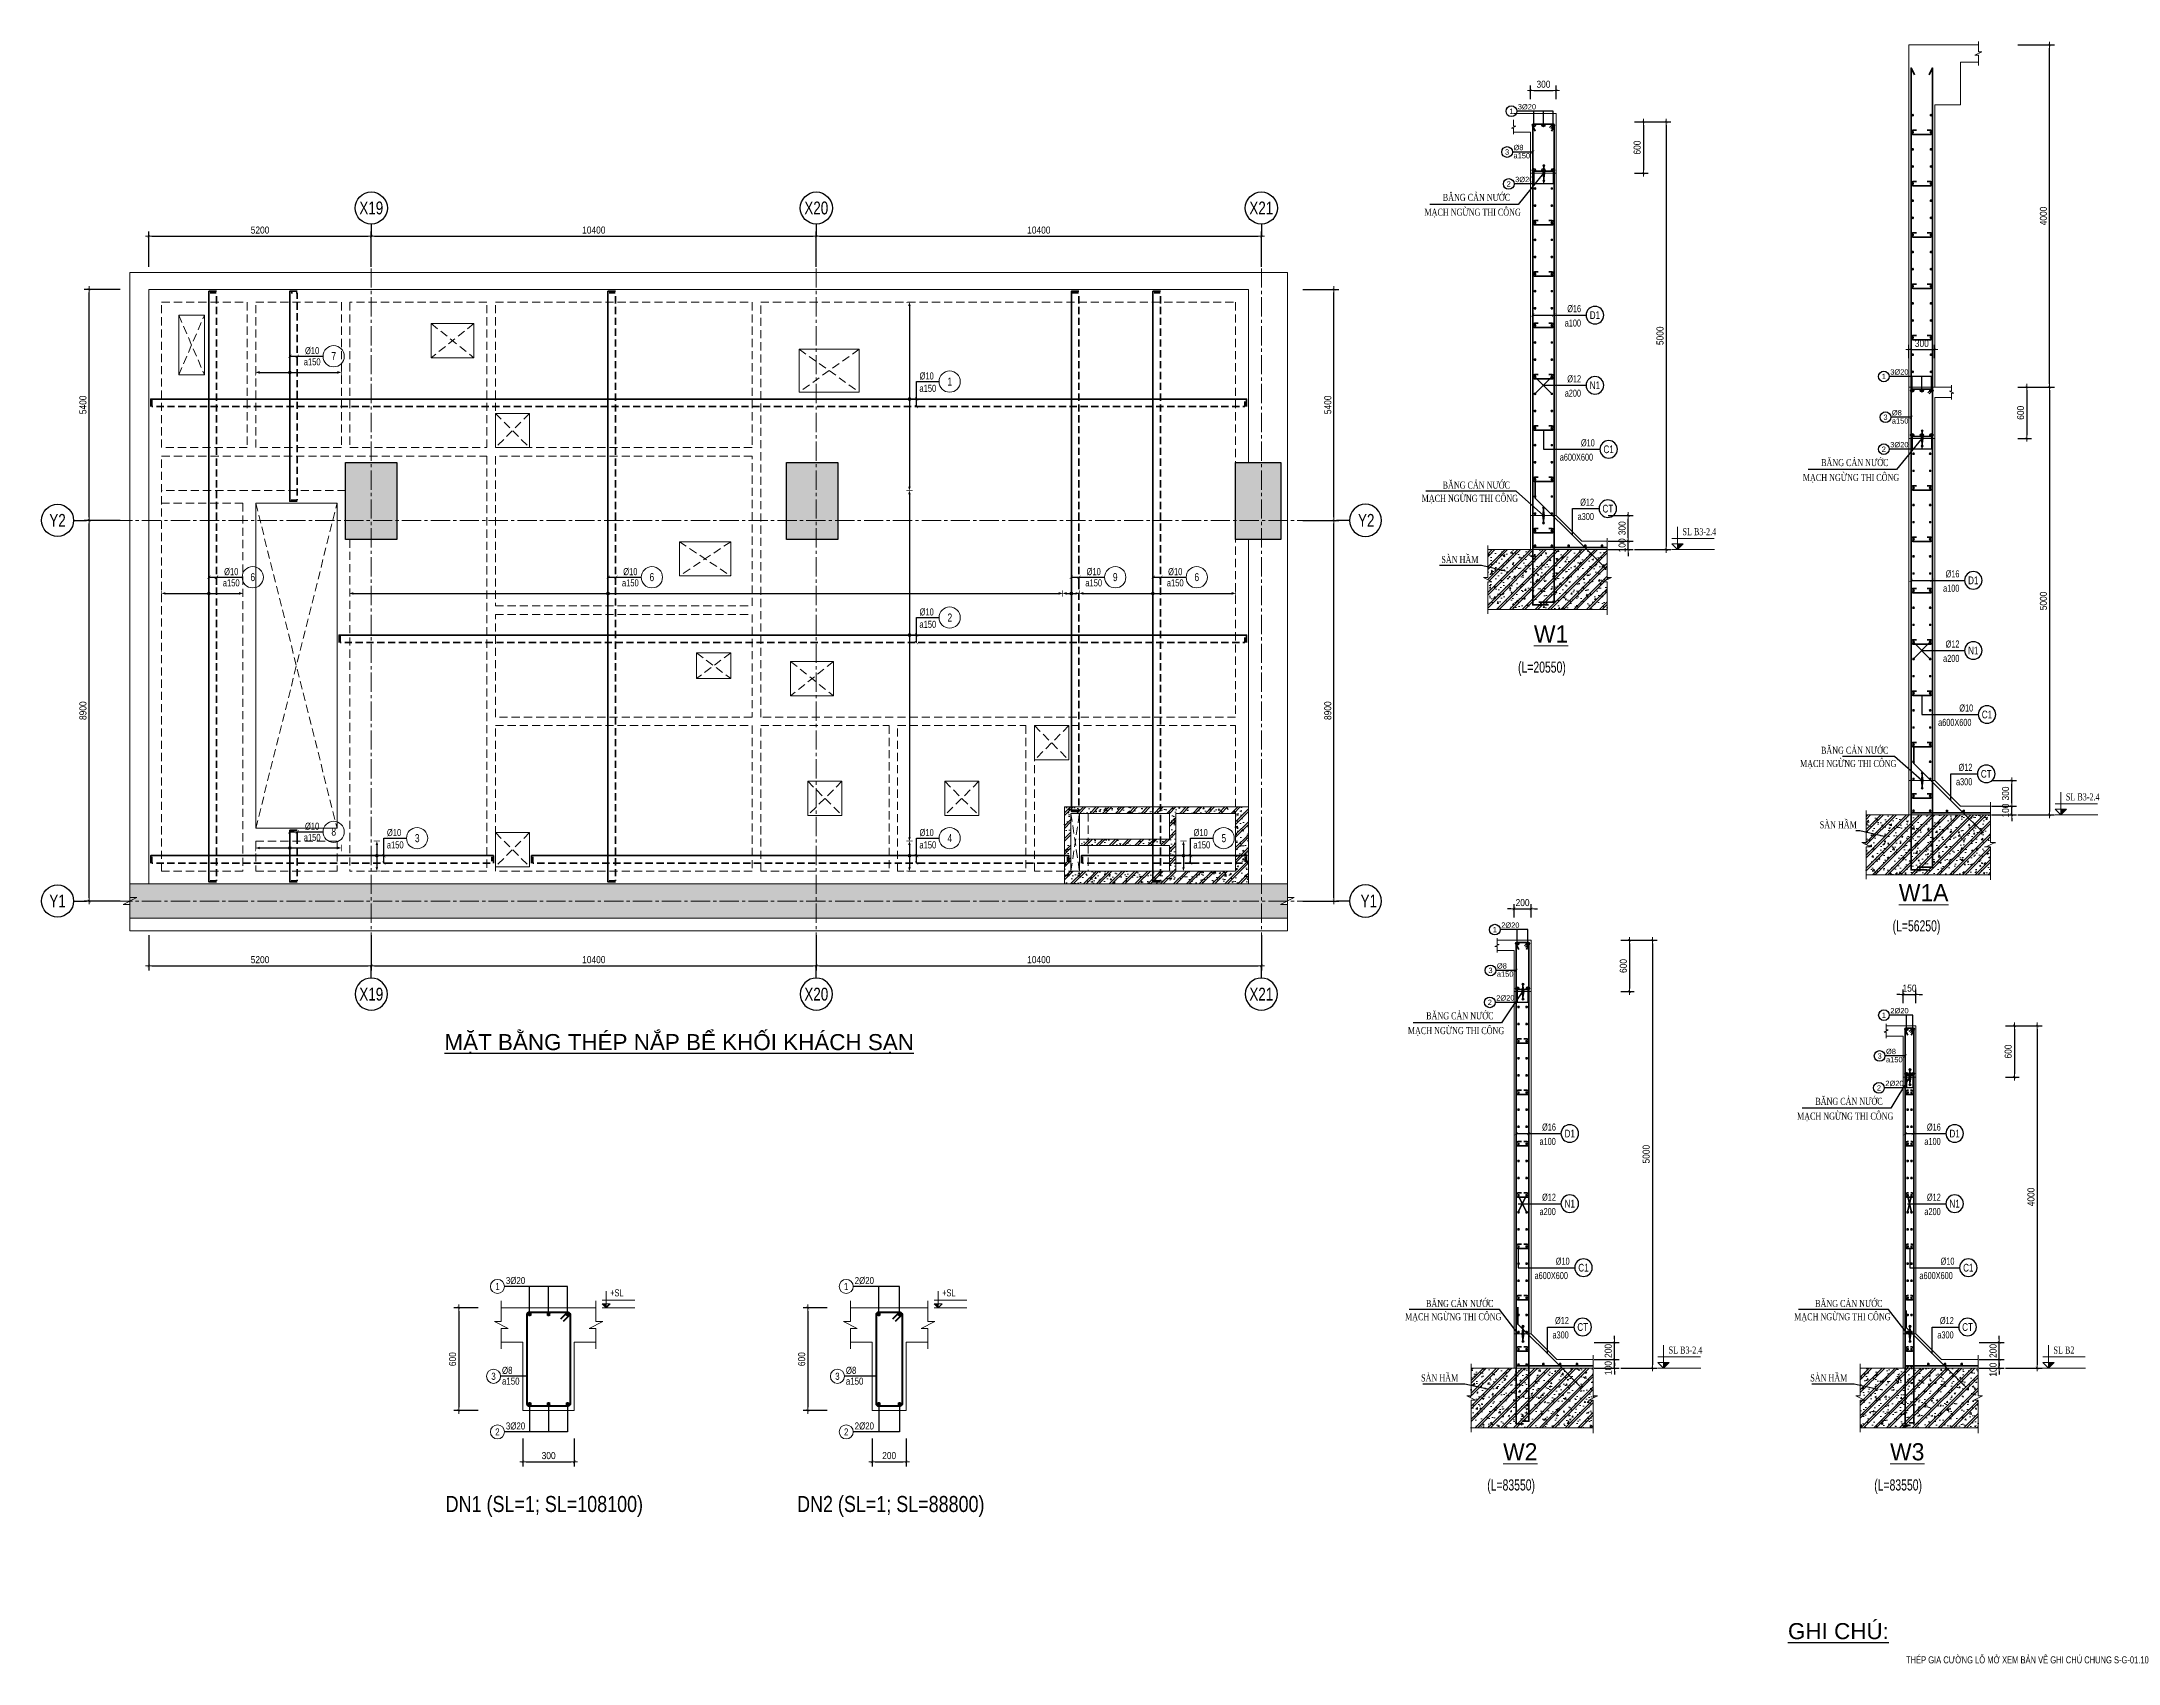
# Model space of a CAD drawing. Extents: x 512210 to 544733856, y -92216 to 2317910607.
# Drawn here: x 642169 to 690706, y -35097 to 2824 of the extents above; entities that cross this region are included whole.
import ezdxf
from ezdxf.enums import TextEntityAlignment as Align

# ---------------------------------------------------------------- set-up
doc = ezdxf.new("R2010")
doc.units = 0
doc.header["$LTSCALE"] = 300
doc.header["$MEASUREMENT"] = 0
for name, pattern in [('CENTER2', [1.125, 0.75, -0.125, 0.125, -0.125]), ('DASHED', [19.05, 12.7, -6.35]), ('HIDDEN', [0.375, 0.25, -0.125]), ('HIDDEN2', [4.7625, 3.175, -1.5875])]:
    doc.linetypes.add(name, pattern=pattern)
doc.layers.get('0').update_dxf_attribs({"linetype": 'CONTINUOUS'})
doc.layers.get('DEFPOINTS').update_dxf_attribs({"linetype": 'CONTINUOUS'})
for name, color, linetype in [('00-3T-Dim', 8, 'CONTINUOUS'), ('3T-So hieu', 90, 'CONTINUOUS'), ('A-SYM', 7, 'CONTINUOUS'), ('NDC_S-COLUMN', 4, 'CONTINUOUS'), ('TEXT', 4, 'CONTINUOUS')]:
    doc.layers.add(name, color=color, linetype=linetype)
for name, color, linetype, lineweight in [('00-TT.Dim', 8, 'CONTINUOUS', 13), ('00-TT.Text', 4, 'CONTINUOUS', 13), ('00-XMT.Dim', 8, 'CONTINUOUS', 13), ('3-TEXT', 3, 'CONTINUOUS', 20), ('9', 252, 'CONTINUOUS', 9), ('a-Thay', 255, 'CONTINUOUS', 18), ('G-ANNO-TEXT', 231, 'CONTINUOUS', 9), ('kata_text', 7, 'CONTINUOUS', 30), ('kata_thep chu', 4, 'CONTINUOUS', 35), ('NDC_S_AXIS', 5, 'CENTER2', 15), ('NDC_S_BEAM', 3, 'HIDDEN2', 20), ('NDC_S_CONTINUOUS', 3, 'CONTINUOUS', 20), ('NDC_S_DIM', 1, 'CONTINUOUS', 15), ('NDC_S_HATCH COLUMN AND WALL', 251, 'CONTINUOUS', 13), ('NDC_S_HATCH MATERIAL', 8, 'CONTINUOUS', 13), ('NDC_S_OPENING2', 9, 'DASHED', 13), ('NDC_S_REBAR', 4, 'CONTINUOUS', 35), ('NDC_S_SLAB', 2, 'CONTINUOUS', 18), ('NDC_S_STIRRUP', 4, 'CONTINUOUS', 40), ('NDC_S_TEXT SYMBOL', 7, 'CONTINUOUS', 20), ('NDC_S_THIN LINE', 1, 'CONTINUOUS', 5), ('NDC_S_VN TEXT', 7, 'CONTINUOUS', 9), ('sh', 90, 'CONTINUOUS', 13), ('Text chu', 2, 'CONTINUOUS', 25)]:
    doc.layers.add(name, color=color, linetype=linetype, lineweight=lineweight)
doc.styles.add('00. TT-Arial-B', font='arial.ttf', dxfattribs={"width": 0.85})
doc.styles.add('01. TT-Arial-S', font='3t-unicode.shx')
doc.styles.add('02. TT-ArialS', font='3t-unicode.shx', dxfattribs={"width": 0.7})
doc.styles.add('ARIAL', font='arial.ttf', dxfattribs={"width": 0.8})
doc.styles.add('Heerim', font='', dxfattribs={"width": 0.8})
doc.styles.add('kata_text', font='arial.ttf', dxfattribs={"width": 0.8})
doc.styles.add('NDC_ANNO', font='', dxfattribs={"width": 0.8})
doc.styles.add('NDC_ARIAL', font='arial.ttf', dxfattribs={"width": 0.85})
doc.styles.add('NDC_DIM', font='', dxfattribs={"width": 0.75})
doc.styles.get("Standard").update_dxf_attribs({"font": 'arial.ttf'})
doc.styles.add('VNARIALH', font='', dxfattribs={"width": 0.75})
doc.styles.add('VNAVANTH', font='')
doc.styles.add('vntimeh.shx', font='vntimeh.shx', dxfattribs={"width": 0.65})
doc.styles.get('Heerim').set_extended_font_data('Dotum')
doc.styles.get('NDC_ANNO').set_extended_font_data('Dotum')
doc.styles.get('NDC_DIM').set_extended_font_data('Dotum')
doc.styles.get('VNARIALH').set_extended_font_data('.VnArialH')
doc.styles.get('VNAVANTH').set_extended_font_data('.VnAvantH')
doc.linetypes.add('ZIGZAG', pattern='A,0.0001,-0.2,[131,ltypeshp.shx,S=0.2,R=0,X=-0.2,Y=0],-0.4,[131,ltypeshp.shx,S=0.2,R=180,X=0.2,Y=0],-0.2', length=0.8001)
doc.dimstyles.new('NDC_1-75', dxfattribs={"dimscale": 75, "dimtxt": 2.2, "dimasz": 1, "dimexe": 1.5, "dimexo": 0, "dimgap": 0.8, "dimtad": 1, "dimdec": 0, "dimdsep": 46, "dimtxsty": 'NDC_ARIAL', "dimblk": 'DIMMARK', "dimcen": 49999.938995, "dimdle": 1.5, "dimclrd": 1, "dimclre": 1, "dimclrt": 3, "dimadec": 0, "dimazin": 0, "dimtfac": 1, "dimtdec": 0, "dimtix": 1, "dimtmove": 1, "dimatfit": 3, "dimfxl": 1, "dimarcsym": 0})
doc.dimstyles.new('NDC_dim_25', dxfattribs={"dimscale": 25, "dimtxt": 2.2, "dimasz": 1.5, "dimexe": 1.5, "dimexo": 2.5, "dimgap": 1, "dimtad": 1, "dimdec": 0, "dimzin": 0, "dimdsep": 46, "dimtxsty": 'NDC_DIM', "dimblk": 'DIMMARK', "dimcen": 0.09, "dimdle": 1.2, "dimclrd": 1, "dimclre": 1, "dimclrt": 3, "dimadec": 0, "dimazin": 0, "dimtfac": 1, "dimtdec": 0, "dimtix": 1, "dimtofl": 0, "dimtmove": 0, "dimatfit": 3, "dimfxl": 6, "dimfxlon": 1, "dimtolj": 1, "dimtzin": 0, "dimarcsym": 0})
doc.dimstyles.new('TT 1-1-100', dxfattribs={"dimscale": 100, "dimtxt": 2.2, "dimasz": 1, "dimexe": 1.2, "dimexo": 0, "dimgap": 0.5, "dimtad": 1, "dimdec": 0, "dimzin": 0, "dimdsep": 46, "dimtxsty": '02. TT-ArialS', "dimblk": 'ARCHTICK', "dimcen": 1.5, "dimdle": 1, "dimclrd": 8, "dimclre": 8, "dimclrt": 90, "dimadec": 0, "dimazin": 0, "dimtfac": 1, "dimtdec": 0, "dimtofl": 0, "dimtmove": 0, "dimatfit": 3, "dimfxl": 0.18, "dimtolj": 1, "dimtzin": 0, "dimarcsym": 0})
pattern_1 = [(50, (0, 0), (358.63009, -31.37607), [37.5, -412.5]), (355, (0, 0), (-69.37567, 376.09607), [30, -330]), (100.4514, (29.9, -2.6), (289.25469, 344.71977), [31.8701, -350.57106]), (46.1842, (0, 100), (533.62052, -82.7595), [56.25, -618.75]), (96.6356, (44.47, 93.1), (467.33135, 487.05894), [47.80514, -525.8565]), (351.1842, (0, 100), (467.33097, 487.0593), [45, -495]), (21, (50, 75), (298.45353, -201.30945), [37.5, -412.5]), (326, (50, 75), (121.65767, 362.57502), [30, -330]), (71.4514, (74.87, 58.22), (420.11131, 161.26525), [31.8701, -350.57106]), (37.5, (0, 0), (6.079928, 166.446927), [0, -326, 0, -335, 0, -331.25]), (7.5, (0, 0), (131.53477, 197.205856), [0, -191, 0, -318.5, 0, -126.25]), (327.5, (-111.5, 0), (266.911218, -11.277436), [0, -125, 0, -390, 0, -517.5]), (317.5, (-161.5, 0), (291.593085, 50.05249), [0, -162.5, 0, -259, 0, -367.5]), (45, (0, 0), (-150.26019, 150.26019), []), (45, (0, 61.25), (-150.26019, 150.26019), [])]

msp = doc.modelspace()

# ---------------------------------------------------------------- texts
at = {"linetype": 'HIDDEN'}
for s, p in [('%%UMẶT BẰNG THÉP NẮP BỂ KHỐI KHÁCH SẠN', (651584.7, -20756.7)), ('%%UGHI CHÚ:', (682983.4, -34528.4))]:
    msp.add_text(s, height=375, dxfattribs=at).set_placement(p)
at = {"layer": '00-TT.Dim', "color": 90, "style": '02. TT-ArialS', "width": 0.7}
for s, height, p in [('(L=20550)', 260, (676674.6, -11932.8)), ('(L=56250)', 260, (685428, -17981.5)), ('(L=83550)', 260, (675954.7, -31053)), ('(L=83550)', 260, (684998.7, -31053)), ('THÉP GIA CƯỜNG LỖ MỞ XEM BẢN VẼ GHI CHÚ CHUNG S-G-01.10', 165, (685741.3, -35094.8))]:
    msp.add_text(s, height=height, dxfattribs=at).set_placement(p)
at = {"layer": 'G-ANNO-TEXT', "color": 7, "style": 'VNAVANTH'}
for s, p in [('%%Uw1', (677044.7, -11227.7)), ('%%Uw1A', (685573.5, -17276.4)), ('%%Uw2', (676324.9, -30348)), ('%%Uw3', (685368.8, -30348))]:
    msp.add_text(s, height=400, dxfattribs=at).set_placement(p)
at = {"layer": 'TEXT', "color": 3, "style": 'vntimeh.shx', "width": 0.75}
for s, p in [('b¨ng c¶n n\xadíc', (676490.2, -902.6)), ('m¹ch ngõng thi c«ng', (676739.3, -1249.6)), ('m¹ch ngõng thi c«ng', (685581.8, -7450.2)), ('b¨ng c¶n n\xadíc', (685332.6, -7103.2)), ('m¹ch ngõng thi c«ng', (676673.5, -7938.3)), ('b¨ng c¶n n\xadíc', (676486.6, -7629.2)), ('SµN HÇM', (675749.4, -9369.3)), ('m¹ch ngõng thi c«ng', (685515.9, -14138.8)), ('b¨ng c¶n n\xadíc', (685329.1, -13829.8)), ('SµN HÇM', (684591.9, -15569.9)), ('b¨ng c¶n n\xadíc', (676102.1, -20036.4)), ('m¹ch ngõng thi c«ng', (676351.2, -20383.4)), ('b¨ng c¶n n\xadíc', (685196.1, -22036.4)), ('m¹ch ngõng thi c«ng', (685445.2, -22383.4)), ('b¨ng c¶n n\xadíc', (676098.5, -26763.1)), ('b¨ng c¶n n\xadíc', (685192.5, -26763.1)), ('m¹ch ngõng thi c«ng', (676285.4, -27072.1)), ('m¹ch ngõng thi c«ng', (685379.4, -27072.1)), ('SµN HÇM', (675276.6, -28503.2)), ('SµN HÇM', (684370.6, -28503.2))]:
    msp.add_text(s, height=165, dxfattribs=at).set_placement(p, align=Align.RIGHT)

# ---------------------------------------------------------------- blocks, each defined once
blk = doc.blocks.new('*U1')
for q in [(0, 0), (0, 2)]:
    blk.add_line((0, 4), q)
blk.add_circle((0, 9), 5)
at = {"style": 'Heerim', "width": 0.8}
blk.add_attdef('NO', text='', height=4, dxfattribs=at).set_placement((-0.01, 9.02), align=Align.MIDDLE_CENTER)
blk = doc.blocks.new('DIMMARK')
at = {"layer": 'NDC_S_DIM', "color": 1}
blk.add_line((-1.5, 0), (1, 0), dxfattribs=at)
at = {"layer": 'NDC_S_DIM', "color": 2, "const_width": 0.1}
blk.add_lwpolyline([(-0.42, -0.42), (0.42, 0.42)], dxfattribs=at)
blk = doc.blocks.new('*D1118')
at = {"layer": 'DEFPOINTS', "color": 0, "transparency": 16777216}
for p in [(10400, 6642), (0, 5924), (10400, 5924)]:
    blk.add_point(p, dxfattribs=at)
at = {"layer": 'NDC_S_DIM', "color": 1, "lineweight": -2, "transparency": 16777216}
for p, q in [((0, 5924), (0, 6754)), ((75, 6642), (10325, 6642)), ((10400, 5924), (10400, 6754))]:
    blk.add_line(p, q, dxfattribs=at)
at = {"layer": 'NDC_S_DIM', "color": 1, "lineweight": -2, "transparency": 16777216, "xscale": 75, "yscale": 75, "zscale": 75, "rotation": 180}
blk.add_blockref('DIMMARK', (0, 6642), dxfattribs=at)
at = {"layer": 'NDC_S_DIM', "color": 1, "lineweight": -2, "transparency": 16777216, "xscale": 75, "yscale": 75, "zscale": 75}
blk.add_blockref('DIMMARK', (10400, 6642), dxfattribs=at)
at = {"layer": 'NDC_S_DIM', "color": 3, "transparency": 16777216, "insert": (5200, 6786), "char_height": 165, "attachment_point": 5, "style": 'NDC_ARIAL'}
blk.add_mtext('10400', dxfattribs=at)
blk = doc.blocks.new('*D1119')
at = {"layer": 'DEFPOINTS', "color": 0, "transparency": 16777216}
for p in [(-6594, 5400), (-5867, 5400), (-5867, 0)]:
    blk.add_point(p, dxfattribs=at)
at = {"layer": 'NDC_S_DIM', "color": 1, "lineweight": -2, "transparency": 16777216}
for p, q in [((-5867, 5400), (-6707, 5400)), ((-6594, 75), (-6594, 5325)), ((-5867, 0), (-6707, 0))]:
    blk.add_line(p, q, dxfattribs=at)
at = {"layer": 'NDC_S_DIM', "color": 1, "lineweight": -2, "transparency": 16777216, "xscale": 75, "yscale": 75, "zscale": 75}
for p, rotation in [((-6594, 5400), 90), ((-6594, 0), 270)]:
    blk.add_blockref('DIMMARK', p, dxfattribs=dict(at, rotation=rotation))
at = {"layer": 'NDC_S_DIM', "color": 3, "transparency": 16777216, "insert": (-6738, 2700), "char_height": 165, "attachment_point": 5, "rotation": 90, "style": 'NDC_ARIAL'}
blk.add_mtext('5400', dxfattribs=at)
blk = doc.blocks.new('*D1120')
at = {"layer": 'DEFPOINTS', "color": 0, "transparency": 16777216}
for p in [(0, 6642), (-5200, 5924), (0, 5924)]:
    blk.add_point(p, dxfattribs=at)
at = {"layer": 'NDC_S_DIM', "color": 1, "lineweight": -2, "transparency": 16777216}
for p, q in [((-5200, 5924), (-5200, 6754)), ((-5125, 6642), (-75, 6642)), ((0, 5924), (0, 6754))]:
    blk.add_line(p, q, dxfattribs=at)
at = {"layer": 'NDC_S_DIM', "color": 1, "lineweight": -2, "transparency": 16777216, "xscale": 75, "yscale": 75, "zscale": 75, "rotation": 180}
blk.add_blockref('DIMMARK', (-5200, 6642), dxfattribs=at)
at = {"layer": 'NDC_S_DIM', "color": 1, "lineweight": -2, "transparency": 16777216, "xscale": 75, "yscale": 75, "zscale": 75}
blk.add_blockref('DIMMARK', (0, 6642), dxfattribs=at)
at = {"layer": 'NDC_S_DIM', "color": 3, "transparency": 16777216, "insert": (-2600, 6786), "char_height": 165, "attachment_point": 5, "style": 'NDC_ARIAL'}
blk.add_mtext('5200', dxfattribs=at)
blk = doc.blocks.new('*D1121')
at = {"layer": 'DEFPOINTS', "color": 0, "transparency": 16777216}
for p in [(20800, 6642), (10400, 5924), (20800, 5924)]:
    blk.add_point(p, dxfattribs=at)
at = {"layer": 'NDC_S_DIM', "color": 1, "lineweight": -2, "transparency": 16777216}
for p, q in [((10400, 5924), (10400, 6754)), ((10475, 6642), (20725, 6642)), ((20800, 5924), (20800, 6754))]:
    blk.add_line(p, q, dxfattribs=at)
at = {"layer": 'NDC_S_DIM', "color": 1, "lineweight": -2, "transparency": 16777216, "xscale": 75, "yscale": 75, "zscale": 75, "rotation": 180}
blk.add_blockref('DIMMARK', (10400, 6642), dxfattribs=at)
at = {"layer": 'NDC_S_DIM', "color": 1, "lineweight": -2, "transparency": 16777216, "xscale": 75, "yscale": 75, "zscale": 75}
blk.add_blockref('DIMMARK', (20800, 6642), dxfattribs=at)
at = {"layer": 'NDC_S_DIM', "color": 3, "transparency": 16777216, "insert": (15600, 6786), "char_height": 165, "attachment_point": 5, "style": 'NDC_ARIAL'}
blk.add_mtext('10400', dxfattribs=at)
blk = doc.blocks.new('*D1122')
at = {"layer": 'DEFPOINTS', "color": 0, "transparency": 16777216}
for p in [(-5867, 0), (-6594, 0), (-5867, -8900)]:
    blk.add_point(p, dxfattribs=at)
at = {"layer": 'NDC_S_DIM', "color": 1, "lineweight": -2, "transparency": 16777216}
for p, q in [((-5867, 0), (-6707, 0)), ((-6594, -8825), (-6594, -75)), ((-5867, -8900), (-6707, -8900))]:
    blk.add_line(p, q, dxfattribs=at)
at = {"layer": 'NDC_S_DIM', "color": 1, "lineweight": -2, "transparency": 16777216, "xscale": 75, "yscale": 75, "zscale": 75}
for p, rotation in [((-6594, 0), 90), ((-6594, -8900), 270)]:
    blk.add_blockref('DIMMARK', p, dxfattribs=dict(at, rotation=rotation))
at = {"layer": 'NDC_S_DIM', "color": 3, "transparency": 16777216, "insert": (-6738, -4450), "char_height": 165, "attachment_point": 5, "rotation": 90, "style": 'NDC_ARIAL'}
blk.add_mtext('8900', dxfattribs=at)
blk = doc.blocks.new('*D1123')
at = {"layer": 'DEFPOINTS', "color": 0, "transparency": 16777216}
for p in [(0, -9699), (10400, -9699), (10400, -10416)]:
    blk.add_point(p, dxfattribs=at)
at = {"layer": 'NDC_S_DIM', "color": 1, "lineweight": -2, "transparency": 16777216}
for p, q in [((0, -9699), (0, -10528)), ((10400, -9699), (10400, -10528)), ((75, -10416), (10325, -10416))]:
    blk.add_line(p, q, dxfattribs=at)
at = {"layer": 'NDC_S_DIM', "color": 1, "lineweight": -2, "transparency": 16777216, "xscale": 75, "yscale": 75, "zscale": 75, "rotation": 180}
blk.add_blockref('DIMMARK', (0, -10416), dxfattribs=at)
at = {"layer": 'NDC_S_DIM', "color": 1, "lineweight": -2, "transparency": 16777216, "xscale": 75, "yscale": 75, "zscale": 75}
blk.add_blockref('DIMMARK', (10400, -10416), dxfattribs=at)
at = {"layer": 'NDC_S_DIM', "color": 3, "transparency": 16777216, "insert": (5200, -10272), "char_height": 165, "attachment_point": 5, "style": 'NDC_ARIAL'}
blk.add_mtext('10400', dxfattribs=at)
blk = doc.blocks.new('*D1124')
at = {"layer": 'DEFPOINTS', "color": 0, "transparency": 16777216}
for p in [(-5200, -9699), (0, -9699), (0, -10416)]:
    blk.add_point(p, dxfattribs=at)
at = {"layer": 'NDC_S_DIM', "color": 1, "lineweight": -2, "transparency": 16777216}
for p, q in [((-5200, -9699), (-5200, -10528)), ((0, -9699), (0, -10528)), ((-5125, -10416), (-75, -10416))]:
    blk.add_line(p, q, dxfattribs=at)
at = {"layer": 'NDC_S_DIM', "color": 1, "lineweight": -2, "transparency": 16777216, "xscale": 75, "yscale": 75, "zscale": 75, "rotation": 180}
blk.add_blockref('DIMMARK', (-5200, -10416), dxfattribs=at)
at = {"layer": 'NDC_S_DIM', "color": 1, "lineweight": -2, "transparency": 16777216, "xscale": 75, "yscale": 75, "zscale": 75}
blk.add_blockref('DIMMARK', (0, -10416), dxfattribs=at)
at = {"layer": 'NDC_S_DIM', "color": 3, "transparency": 16777216, "insert": (-2600, -10272), "char_height": 165, "attachment_point": 5, "style": 'NDC_ARIAL'}
blk.add_mtext('5200', dxfattribs=at)
blk = doc.blocks.new('*D1125')
at = {"layer": 'DEFPOINTS', "color": 0, "transparency": 16777216}
for p in [(10400, -9699), (20800, -9699), (20800, -10416)]:
    blk.add_point(p, dxfattribs=at)
at = {"layer": 'NDC_S_DIM', "color": 1, "lineweight": -2, "transparency": 16777216}
for p, q in [((10400, -9699), (10400, -10528)), ((20800, -9699), (20800, -10528)), ((10475, -10416), (20725, -10416))]:
    blk.add_line(p, q, dxfattribs=at)
at = {"layer": 'NDC_S_DIM', "color": 1, "lineweight": -2, "transparency": 16777216, "xscale": 75, "yscale": 75, "zscale": 75, "rotation": 180}
blk.add_blockref('DIMMARK', (10400, -10416), dxfattribs=at)
at = {"layer": 'NDC_S_DIM', "color": 1, "lineweight": -2, "transparency": 16777216, "xscale": 75, "yscale": 75, "zscale": 75}
blk.add_blockref('DIMMARK', (20800, -10416), dxfattribs=at)
at = {"layer": 'NDC_S_DIM', "color": 3, "transparency": 16777216, "insert": (15600, -10272), "char_height": 165, "attachment_point": 5, "style": 'NDC_ARIAL'}
blk.add_mtext('10400', dxfattribs=at)
blk = doc.blocks.new('*D1126')
at = {"layer": 'DEFPOINTS', "color": 0, "transparency": 16777216}
for p in [(21770, 5400), (22497, 5400), (21770, 0)]:
    blk.add_point(p, dxfattribs=at)
at = {"layer": 'NDC_S_DIM', "color": 1, "lineweight": -2, "transparency": 16777216}
for p, q in [((21770, 5400), (22610, 5400)), ((22497, 75), (22497, 5325)), ((21770, 0), (22610, 0))]:
    blk.add_line(p, q, dxfattribs=at)
at = {"layer": 'NDC_S_DIM', "color": 1, "lineweight": -2, "transparency": 16777216, "xscale": 75, "yscale": 75, "zscale": 75}
for p, rotation in [((22497, 5400), 90), ((22497, 0), 270)]:
    blk.add_blockref('DIMMARK', p, dxfattribs=dict(at, rotation=rotation))
at = {"layer": 'NDC_S_DIM', "color": 3, "transparency": 16777216, "insert": (22353, 2700), "char_height": 165, "attachment_point": 5, "rotation": 90, "style": 'NDC_ARIAL'}
blk.add_mtext('5400', dxfattribs=at)
blk = doc.blocks.new('*D1127')
at = {"layer": 'DEFPOINTS', "color": 0, "transparency": 16777216}
for p in [(21770, 0), (22497, 0), (21770, -8900)]:
    blk.add_point(p, dxfattribs=at)
at = {"layer": 'NDC_S_DIM', "color": 1, "lineweight": -2, "transparency": 16777216}
for p, q in [((21770, 0), (22610, 0)), ((22497, -8825), (22497, -75)), ((21770, -8900), (22610, -8900))]:
    blk.add_line(p, q, dxfattribs=at)
at = {"layer": 'NDC_S_DIM', "color": 1, "lineweight": -2, "transparency": 16777216, "xscale": 75, "yscale": 75, "zscale": 75}
for p, rotation in [((22497, 0), 90), ((22497, -8900), 270)]:
    blk.add_blockref('DIMMARK', p, dxfattribs=dict(at, rotation=rotation))
at = {"layer": 'NDC_S_DIM', "color": 3, "transparency": 16777216, "insert": (22353, -4450), "char_height": 165, "attachment_point": 5, "rotation": 90, "style": 'NDC_ARIAL'}
blk.add_mtext('8900', dxfattribs=at)
blk = doc.blocks.new('*U491')
h = blk.add_hatch(color=3)
edge = h.paths.add_edge_path()
edge.add_arc((-267, 0), 42.9, 0, 360)
h = blk.add_hatch(color=3)
edge = h.paths.add_edge_path()
edge.add_arc((-267, 0), 42.9, 0, 360)
at = {"color": 8}
blk.add_circle((986, 545), 331, dxfattribs=at)
at = {"color": 3}
blk.add_circle((-267, 0), 42.9, dxfattribs=at)
at = {"layer": '00-3T-Dim'}
for p, q in [((-267, 4388), (-267, 0)), ((-267, 0), (-267, -6305))]:
    blk.add_line(p, q, dxfattribs=at)
at = {"layer": '00-TT.Dim', "color": 2}
for points in [[(-367, 4508, 20, 20, 0), (-167, 4508, 0, 0, 0)], [(-367, -6425, 20, 20, 0), (-167, -6425, 0, 0, 0)]]:
    blk.add_lwpolyline(points, format="xyseb", dxfattribs=at)
for points in [[(-307, 4388), (-267, 4508), (-227, 4388)], [(-307, -6305), (-267, -6425), (-227, -6305)]]:
    blk.add_solid(points, dxfattribs=at)
at = {"layer": 'NDC_S_REBAR', "flags": 128}
for points in [[(-18042, -234), (-18042, 0), (0, 0)], [(0, 0), (10238, 0), (10238, -234)]]:
    blk.add_lwpolyline(points, dxfattribs=at)
at = {"layer": 'NDC_S_REBAR', "linetype": 'HIDDEN', "ltscale": 3, "flags": 128}
for points in [[(-18005, -39), (-18005, -234), (0, -234)], [(0, -234), (10188, -234), (10188, -39)]]:
    blk.add_lwpolyline(points, dxfattribs=at)
at = {"color": 7, "style": '00. TT-Arial-B', "width": 0.75}
blk.add_attdef('SH', text='', height=250, dxfattribs=at).set_placement((991, 545), align=Align.MIDDLE_CENTER)
at = {"layer": '3T-So hieu', "style": '02. TT-ArialS', "width": 0.7}
for tag, p in [('DK', (550, 776)), ('KC', (567, 371))]:
    blk.add_attdef(tag, text='', height=220, dxfattribs=at).set_placement(p, align=Align.MIDDLE_RIGHT)
blk = doc.blocks.new('*U492')
h = blk.add_hatch(color=3)
edge = h.paths.add_edge_path()
edge.add_arc((-267, 0), 42.9, 0, 360)
h = blk.add_hatch(color=3)
edge = h.paths.add_edge_path()
edge.add_arc((-267, 0), 42.9, 0, 360)
at = {"color": 8}
blk.add_circle((986, 545), 331, dxfattribs=at)
at = {"color": 3}
blk.add_circle((-267, 0), 42.9, dxfattribs=at)
at = {"layer": '00-3T-Dim'}
for p, q in [((-267, 2898), (-267, 0)), ((-267, 0), (-267, -2728))]:
    blk.add_line(p, q, dxfattribs=at)
at = {"layer": '00-TT.Dim', "color": 2}
for points in [[(-367, 3018, 20, 20, 0), (-167, 3018, 0, 0, 0)], [(-367, -2848, 20, 20, 0), (-167, -2848, 0, 0, 0)]]:
    blk.add_lwpolyline(points, format="xyseb", dxfattribs=at)
for points in [[(-307, 2898), (-267, 3018), (-227, 2898)], [(-307, -2728), (-267, -2848), (-227, -2728)]]:
    blk.add_solid(points, dxfattribs=at)
at = {"layer": 'NDC_S_REBAR', "flags": 128}
for points in [[(-23909, -234), (-23909, 0), (0, 0)], [(0, 0), (10238, 0), (10238, -234)]]:
    blk.add_lwpolyline(points, dxfattribs=at)
at = {"layer": 'NDC_S_REBAR', "linetype": 'HIDDEN', "ltscale": 3, "flags": 128}
for points in [[(-23871, -39), (-23871, -234), (0, -234)], [(0, -234), (10188, -234), (10188, -39)]]:
    blk.add_lwpolyline(points, dxfattribs=at)
at = {"color": 7, "style": '00. TT-Arial-B', "width": 0.75}
blk.add_attdef('SH', text='', height=250, dxfattribs=at).set_placement((991, 545), align=Align.MIDDLE_CENTER)
at = {"layer": '3T-So hieu', "style": '02. TT-ArialS', "width": 0.7}
for tag, p in [('DK', (550, 776)), ('KC', (567, 371))]:
    blk.add_attdef(tag, text='', height=220, dxfattribs=at).set_placement(p, align=Align.MIDDLE_RIGHT)
blk = doc.blocks.new('*U493')
h = blk.add_hatch(color=3)
edge = h.paths.add_edge_path()
edge.add_arc((-267, 0), 42.9, 0, 360)
h = blk.add_hatch(color=3)
edge = h.paths.add_edge_path()
edge.add_arc((-267, 0), 42.9, 0, 360)
at = {"color": 8}
blk.add_circle((986, 545), 331, dxfattribs=at)
at = {"color": 3}
blk.add_circle((-267, 0), 42.9, dxfattribs=at)
at = {"layer": '00-3T-Dim'}
for p, q in [((-267, 332), (-267, 0)), ((-267, 0), (-267, -361))]:
    blk.add_line(p, q, dxfattribs=at)
at = {"layer": '00-TT.Dim', "color": 2}
for points in [[(-367, 452, 20, 20, 0), (-167, 452, 0, 0, 0)], [(-367, -481, 20, 20, 0), (-167, -481, 0, 0, 0)]]:
    blk.add_lwpolyline(points, format="xyseb", dxfattribs=at)
for points in [[(-307, 332), (-267, 452), (-227, 332)], [(-307, -361), (-267, -481), (-227, -361)]]:
    blk.add_solid(points, dxfattribs=at)
at = {"layer": 'NDC_S_REBAR', "flags": 128}
for points in [[(-12042, -234), (-12042, 0), (0, 0)], [(0, 0), (4704, 0), (4704, -234)]]:
    blk.add_lwpolyline(points, dxfattribs=at)
at = {"layer": 'NDC_S_REBAR', "linetype": 'HIDDEN', "ltscale": 3, "flags": 128}
for points in [[(-12005, -39), (-12005, -234), (0, -234)], [(0, -234), (4655, -234), (4655, -39)]]:
    blk.add_lwpolyline(points, dxfattribs=at)
at = {"color": 7, "style": '00. TT-Arial-B', "width": 0.75}
blk.add_attdef('SH', text='', height=250, dxfattribs=at).set_placement((991, 545), align=Align.MIDDLE_CENTER)
at = {"layer": '3T-So hieu', "style": '02. TT-ArialS', "width": 0.7}
for tag, p in [('DK', (550, 776)), ('KC', (567, 371))]:
    blk.add_attdef(tag, text='', height=220, dxfattribs=at).set_placement(p, align=Align.MIDDLE_RIGHT)
blk = doc.blocks.new('*U494')
h = blk.add_hatch(color=3)
edge = h.paths.add_edge_path()
edge.add_arc((-267, 0), 42.9, 0, 360)
h = blk.add_hatch(color=3)
edge = h.paths.add_edge_path()
edge.add_arc((-267, 0), 42.9, 0, 360)
at = {"color": 8}
blk.add_circle((986, 545), 331, dxfattribs=at)
at = {"color": 3}
blk.add_circle((-267, 0), 42.9, dxfattribs=at)
at = {"layer": '00-3T-Dim'}
for p, q in [((-267, 332), (-267, 0)), ((-267, 0), (-267, -361))]:
    blk.add_line(p, q, dxfattribs=at)
at = {"layer": '00-TT.Dim', "color": 2}
for points in [[(-367, 452, 20, 20, 0), (-167, 452, 0, 0, 0)], [(-367, -481, 20, 20, 0), (-167, -481, 0, 0, 0)]]:
    blk.add_lwpolyline(points, format="xyseb", dxfattribs=at)
for points in [[(-307, 332), (-267, 452), (-227, 332)], [(-307, -361), (-267, -481), (-227, -361)]]:
    blk.add_solid(points, dxfattribs=at)
at = {"layer": 'NDC_S_REBAR', "flags": 128}
for points in [[(-7314, -234), (-7314, 0), (0, 0)], [(0, 0), (3366, 0), (3366, -234)]]:
    blk.add_lwpolyline(points, dxfattribs=at)
at = {"layer": 'NDC_S_REBAR', "linetype": 'HIDDEN', "ltscale": 3, "flags": 128}
for points in [[(-7276, -39), (-7276, -234), (0, -234)], [(0, -234), (3317, -234), (3317, -39)]]:
    blk.add_lwpolyline(points, dxfattribs=at)
at = {"color": 7, "style": '00. TT-Arial-B', "width": 0.75}
blk.add_attdef('SH', text='', height=250, dxfattribs=at).set_placement((991, 545), align=Align.MIDDLE_CENTER)
at = {"layer": '3T-So hieu', "style": '02. TT-ArialS', "width": 0.7}
for tag, p in [('DK', (550, 776)), ('KC', (567, 371))]:
    blk.add_attdef(tag, text='', height=220, dxfattribs=at).set_placement(p, align=Align.MIDDLE_RIGHT)
blk = doc.blocks.new('*U495')
h = blk.add_hatch(color=3)
edge = h.paths.add_edge_path()
edge.add_arc((-267, 0), 42.9, 0, 360)
h = blk.add_hatch(color=3)
edge = h.paths.add_edge_path()
edge.add_arc((-267, 0), 42.9, 0, 360)
at = {"color": 3}
blk.add_circle((-267, 0), 42.9, dxfattribs=at)
at = {"color": 8}
blk.add_circle((236, -1368), 331, dxfattribs=at)
at = {"layer": '00-3T-Dim'}
for p, q in [((-267, 1352), (-267, 0)), ((-267, 0), (-267, -941))]:
    blk.add_line(p, q, dxfattribs=at)
at = {"layer": '00-TT.Dim', "color": 2}
for points in [[(-367, 1472, 20, 20, 0), (-167, 1472, 0, 0, 0)], [(-367, -1061, 20, 20, 0), (-167, -1061, 0, 0, 0)]]:
    blk.add_lwpolyline(points, format="xyseb", dxfattribs=at)
for points in [[(-307, 1352), (-267, 1472), (-227, 1352)], [(-307, -941), (-267, -1061), (-227, -941)]]:
    blk.add_solid(points, dxfattribs=at)
at = {"layer": 'NDC_S_REBAR', "flags": 128}
for points in [[(-9263, -234), (-9263, 0), (0, 0)], [(0, 0), (9150, 0), (9150, -234)]]:
    blk.add_lwpolyline(points, dxfattribs=at)
at = {"layer": 'NDC_S_REBAR', "linetype": 'HIDDEN', "ltscale": 3, "flags": 128}
for points in [[(-9226, -39), (-9226, -234), (0, -234)], [(0, -234), (9101, -234), (9101, -39)]]:
    blk.add_lwpolyline(points, dxfattribs=at)
at = {"color": 7, "style": '00. TT-Arial-B', "width": 0.75}
blk.add_attdef('SH', text='', height=250, dxfattribs=at).set_placement((241, -1368), align=Align.MIDDLE_CENTER)
at = {"layer": '3T-So hieu', "style": '02. TT-ArialS', "width": 0.7}
for tag, p in [('DK', (550, 776)), ('KC', (567, 371))]:
    blk.add_attdef(tag, text='', height=220, dxfattribs=at).set_placement(p, align=Align.MIDDLE_RIGHT)
blk = doc.blocks.new('*U496')
h = blk.add_hatch(color=3)
edge = h.paths.add_edge_path()
edge.add_arc((-267, 0), 42.9, 0, 360)
h = blk.add_hatch(color=3)
edge = h.paths.add_edge_path()
edge.add_arc((-267, 0), 42.9, 0, 360)
at = {"color": 8}
blk.add_circle((986, 545), 331, dxfattribs=at)
at = {"color": 3}
blk.add_circle((-267, 0), 42.9, dxfattribs=at)
at = {"layer": '00-3T-Dim'}
for p, q in [((-267, 332), (-267, 0)), ((-267, 0), (-267, -361))]:
    blk.add_line(p, q, dxfattribs=at)
at = {"layer": '00-TT.Dim', "color": 2}
for points in [[(-367, 452, 20, 20, 0), (-167, 452, 0, 0, 0)], [(-367, -481, 20, 20, 0), (-167, -481, 0, 0, 0)]]:
    blk.add_lwpolyline(points, format="xyseb", dxfattribs=at)
for points in [[(-307, 332), (-267, 452), (-227, 332)], [(-307, -361), (-267, -481), (-227, -361)]]:
    blk.add_solid(points, dxfattribs=at)
at = {"layer": 'NDC_S_REBAR', "flags": 128}
for points in [[(-3447, -234), (-3447, 0), (0, 0)], [(0, 0), (1700, 0), (1700, -234)]]:
    blk.add_lwpolyline(points, dxfattribs=at)
at = {"layer": 'NDC_S_REBAR', "linetype": 'HIDDEN', "ltscale": 3, "flags": 128}
for points in [[(-3409, -39), (-3409, -234), (0, -234)], [(0, -234), (1651, -234), (1651, -39)]]:
    blk.add_lwpolyline(points, dxfattribs=at)
at = {"color": 7, "style": '00. TT-Arial-B', "width": 0.75}
blk.add_attdef('SH', text='', height=250, dxfattribs=at).set_placement((991, 545), align=Align.MIDDLE_CENTER)
at = {"layer": '3T-So hieu', "style": '02. TT-ArialS', "width": 0.7}
for tag, p in [('DK', (550, 776)), ('KC', (567, 371))]:
    blk.add_attdef(tag, text='', height=220, dxfattribs=at).set_placement(p, align=Align.MIDDLE_RIGHT)
blk = doc.blocks.new('*U497')
h = blk.add_hatch(color=3)
edge = h.paths.add_edge_path()
edge.add_arc((-267, 0), 42.9, 0, 360)
h = blk.add_hatch(color=3)
edge = h.paths.add_edge_path()
edge.add_arc((-267, 0), 42.9, 0, 360)
at = {"color": 3}
blk.add_circle((-267, 0), 42.9, dxfattribs=at)
at = {"color": 8}
blk.add_circle((236, -1368), 331, dxfattribs=at)
at = {"layer": '00-3T-Dim'}
for p, q in [((-267, 7934), (-267, 0)), ((-267, 0), (-267, -14048))]:
    blk.add_line(p, q, dxfattribs=at)
at = {"layer": '00-TT.Dim', "color": 2}
for points in [[(-367, 8054, 20, 20, 0), (-167, 8054, 0, 0, 0)], [(-367, -14168, 20, 20, 0), (-167, -14168, 0, 0, 0)]]:
    blk.add_lwpolyline(points, format="xyseb", dxfattribs=at)
for points in [[(-307, 7934), (-267, 8054), (-227, 7934)], [(-307, -14048), (-267, -14168), (-227, -14048)]]:
    blk.add_solid(points, dxfattribs=at)
at = {"layer": 'NDC_S_REBAR', "flags": 128}
for points in [[(-9263, -234), (-9263, 0), (0, 0)], [(0, 0), (9150, 0), (9150, -234)]]:
    blk.add_lwpolyline(points, dxfattribs=at)
at = {"layer": 'NDC_S_REBAR', "linetype": 'HIDDEN', "ltscale": 3, "flags": 128}
for points in [[(-9226, -39), (-9226, -234), (0, -234)], [(0, -234), (9101, -234), (9101, -39)]]:
    blk.add_lwpolyline(points, dxfattribs=at)
at = {"color": 7, "style": '00. TT-Arial-B', "width": 0.75}
blk.add_attdef('SH', text='', height=250, dxfattribs=at).set_placement((241, -1368), align=Align.MIDDLE_CENTER)
at = {"layer": '3T-So hieu', "style": '02. TT-ArialS', "width": 0.7}
for tag, p in [('DK', (550, 776)), ('KC', (567, 371))]:
    blk.add_attdef(tag, text='', height=220, dxfattribs=at).set_placement(p, align=Align.MIDDLE_RIGHT)
blk = doc.blocks.new('*U498')
h = blk.add_hatch(color=3)
edge = h.paths.add_edge_path()
edge.add_arc((-267, 0), 42.9, 0, 360)
h = blk.add_hatch(color=3)
edge = h.paths.add_edge_path()
edge.add_arc((-267, 0), 42.9, 0, 360)
at = {"color": 3}
blk.add_circle((-267, 0), 42.9, dxfattribs=at)
at = {"color": 8}
blk.add_circle((236, -1368), 331, dxfattribs=at)
at = {"layer": '00-3T-Dim'}
for p, q in [((-267, 941), (-267, 0)), ((-267, 0), (-267, -1486))]:
    blk.add_line(p, q, dxfattribs=at)
at = {"layer": '00-TT.Dim', "color": 2}
for points in [[(-367, 1061, 20, 20, 0), (-167, 1061, 0, 0, 0)], [(-367, -1606, 20, 20, 0), (-167, -1606, 0, 0, 0)]]:
    blk.add_lwpolyline(points, format="xyseb", dxfattribs=at)
for points in [[(-307, 941), (-267, 1061), (-227, 941)], [(-307, -1486), (-267, -1606), (-227, -1486)]]:
    blk.add_solid(points, dxfattribs=at)
at = {"layer": 'NDC_S_REBAR', "flags": 128}
for points in [[(-4286, -234), (-4286, 0), (0, 0)], [(0, 0), (2260, 0), (2260, -234)]]:
    blk.add_lwpolyline(points, dxfattribs=at)
at = {"layer": 'NDC_S_REBAR', "linetype": 'HIDDEN', "ltscale": 3, "flags": 128}
for points in [[(-4249, -39), (-4249, -234), (0, -234)], [(0, -234), (2211, -234), (2211, -39)]]:
    blk.add_lwpolyline(points, dxfattribs=at)
at = {"color": 7, "style": '00. TT-Arial-B', "width": 0.75}
blk.add_attdef('SH', text='', height=250, dxfattribs=at).set_placement((241, -1368), align=Align.MIDDLE_CENTER)
at = {"layer": '3T-So hieu', "style": '02. TT-ArialS', "width": 0.7}
for tag, p in [('DK', (550, 776)), ('KC', (567, 371))]:
    blk.add_attdef(tag, text='', height=220, dxfattribs=at).set_placement(p, align=Align.MIDDLE_RIGHT)
blk = doc.blocks.new('*U499')
h = blk.add_hatch(color=3)
edge = h.paths.add_edge_path()
edge.add_arc((-267, 0), 42.9, 0, 360)
h = blk.add_hatch(color=3)
edge = h.paths.add_edge_path()
edge.add_arc((-267, 0), 42.9, 0, 360)
at = {"color": 3}
blk.add_circle((-267, 0), 42.9, dxfattribs=at)
at = {"color": 8}
blk.add_circle((236, -1368), 331, dxfattribs=at)
at = {"layer": '00-3T-Dim'}
for p, q in [((-267, 941), (-267, 0)), ((-267, 0), (-267, -1486))]:
    blk.add_line(p, q, dxfattribs=at)
at = {"layer": '00-TT.Dim', "color": 2}
for points in [[(-367, 1061, 20, 20, 0), (-167, 1061, 0, 0, 0)], [(-367, -1606, 20, 20, 0), (-167, -1606, 0, 0, 0)]]:
    blk.add_lwpolyline(points, format="xyseb", dxfattribs=at)
for points in [[(-307, 941), (-267, 1061), (-227, 941)], [(-307, -1486), (-267, -1606), (-227, -1486)]]:
    blk.add_solid(points, dxfattribs=at)
at = {"layer": 'NDC_S_REBAR', "flags": 128}
for points in [[(-1327, -234), (-1327, 0), (0, 0)], [(0, 0), (286, 0), (286, -234)]]:
    blk.add_lwpolyline(points, dxfattribs=at)
at = {"layer": 'NDC_S_REBAR', "linetype": 'HIDDEN', "ltscale": 3, "flags": 128}
for points in [[(-1290, -39), (-1290, -234), (0, -234)], [(0, -234), (237, -234), (237, -39)]]:
    blk.add_lwpolyline(points, dxfattribs=at)
at = {"color": 7, "style": '00. TT-Arial-B', "width": 0.75}
blk.add_attdef('SH', text='', height=250, dxfattribs=at).set_placement((241, -1368), align=Align.MIDDLE_CENTER)
at = {"layer": '3T-So hieu', "style": '02. TT-ArialS', "width": 0.7}
for tag, p in [('DK', (550, 776)), ('KC', (567, 371))]:
    blk.add_attdef(tag, text='', height=220, dxfattribs=at).set_placement(p, align=Align.MIDDLE_RIGHT)
blk = doc.blocks.new('*D447')
at = {"layer": 'DEFPOINTS', "color": 0, "transparency": 16777216}
for p in [(679396, 944), (679396, -9056), (680137, -9056)]:
    blk.add_point(p, dxfattribs=at)
at = {"layer": 'NDC_S_DIM', "color": 1, "lineweight": -2, "transparency": 16777216}
for p, q in [((679396, 944), (680249, 944)), ((680137, 869), (680137, -8981)), ((679396, -9056), (680249, -9056))]:
    blk.add_line(p, q, dxfattribs=at)
at = {"layer": 'NDC_S_DIM', "color": 1, "lineweight": -2, "transparency": 16777216, "xscale": 75, "yscale": 75, "zscale": 75}
for p, rotation in [((680137, 944), 90), ((680137, -9056), 270)]:
    blk.add_blockref('DIMMARK', p, dxfattribs=dict(at, rotation=rotation))
at = {"layer": 'NDC_S_DIM', "color": 3, "transparency": 16777216, "insert": (679993, -4056), "char_height": 165, "attachment_point": 5, "rotation": 90, "style": 'NDC_ARIAL'}
blk.add_mtext('5000', dxfattribs=at)
blk = doc.blocks.new('*D448')
at = {"layer": 'DEFPOINTS', "color": 0, "transparency": 16777216}
for p in [(676969, 1478), (677569, 1680), (677569, 1478)]:
    blk.add_point(p, dxfattribs=at)
at = {"layer": 'NDC_S_DIM', "color": 1, "lineweight": -2, "transparency": 16777216}
for p, q in [((676969, 1478), (676969, 1793)), ((677044, 1680), (677494, 1680)), ((677569, 1478), (677569, 1793))]:
    blk.add_line(p, q, dxfattribs=at)
at = {"layer": 'NDC_S_DIM', "color": 1, "lineweight": -2, "transparency": 16777216, "xscale": 75, "yscale": 75, "zscale": 75, "rotation": 180}
blk.add_blockref('DIMMARK', (676969, 1680), dxfattribs=at)
at = {"layer": 'NDC_S_DIM', "color": 1, "lineweight": -2, "transparency": 16777216, "xscale": 75, "yscale": 75, "zscale": 75}
blk.add_blockref('DIMMARK', (677569, 1680), dxfattribs=at)
at = {"layer": 'NDC_S_DIM', "color": 3, "transparency": 16777216, "insert": (677269, 1824), "char_height": 165, "attachment_point": 5, "style": 'NDC_ARIAL'}
blk.add_mtext('300', dxfattribs=at)
blk = doc.blocks.new('kata_block_THEP')
at = {"layer": 'kata_thep chu', "color": 0}
for p, q in [((-0.5, 0), (0.5, 0)), ((-0.35, 0.35), (0.35, -0.35)), ((0.35, 0.35), (-0.35, -0.35)), ((0, 0.5), (0, -0.5))]:
    blk.add_line(p, q, dxfattribs=at)
at = {"layer": 'kata_thep chu', "color": 0, "const_width": 0.0833}
blk.add_lwpolyline([(-0.5, 0, 1), (0.5, 0, 1), (-0.5, 0, 1)], format="xyb", dxfattribs=at)
blk = doc.blocks.new('00-3T-Reinforcement')
at = {"color": 8}
blk.add_circle((-2.5, 0), 2.5, dxfattribs=at)
at = {"layer": '00-TT.Text', "color": 7, "style": 'VNARIALH', "width": 0.75}
blk.add_attdef('SH', text='', height=2.2, dxfattribs=at).set_placement((-2.5, 0), align=Align.MIDDLE)
at = {"layer": 'sh', "style": '01. TT-Arial-S', "width": 0.75}
for tag, p in [('DK', (0.56, 0.85)), ('KC', (0.56, -2.97))]:
    blk.add_attdef(tag, p, '', height=2, dxfattribs=at)
blk = doc.blocks.new('CT-A3')
at = {"layer": '9', "ltscale": 50}
h = blk.add_hatch(dxfattribs=at)
h.set_pattern_fill('ANSI31', color=256, scale=140.625054, style=0)
h.set_pattern_definition([(45, (-151568.963, -26075.813), (-12.4296162, 12.4296162), [])])
h.paths.add_polyline_path([(164, 160), (164, 0), (325, 160)])
for p, q in [((1209, 0), (0, 0)), ((5, 314), (1200, 314))]:
    blk.add_line(p, q, dxfattribs=at)
for points in [[(164, 643), (164, 0)], [(164, 0), (3, 160), (164, 160)], [(164, 0), (325, 160), (164, 160)]]:
    blk.add_lwpolyline(points, dxfattribs=at)
at = {"layer": '3-TEXT', "style": 'vntimeh.shx', "width": 0.75}
blk.add_attdef('CT', (305, 407), '', height=200, dxfattribs=at)
blk = doc.blocks.new('SIKA')
at = {"layer": '00-XMT.Dim'}
h = blk.add_hatch(color=7, dxfattribs=at)
edge = h.paths.add_edge_path()
edge.add_arc((902400, 306254), 27.5, 0, 360)
blk.add_hatch(color=7, dxfattribs=at).paths.add_polyline_path([(902372, 306053), (902400, 306254), (902428, 306053), (902400, 305851)])
h = blk.add_hatch(color=7, dxfattribs=at)
edge = h.paths.add_edge_path()
edge.add_arc((902400, 305851), 27.5, 0, 360)
at = {"layer": '00-XMT.Dim', "color": 7}
blk.add_lwpolyline([(902372, 306053), (902400, 306254), (902428, 306053), (902400, 305851)], close=True, dxfattribs=at)
for centre in [(902400, 306254), (902400, 305851)]:
    blk.add_circle(centre, 27.5, dxfattribs=at)
blk = doc.blocks.new('*D451')
at = {"layer": 'DEFPOINTS', "color": 0, "transparency": 16777216}
for p in [(678778, -8257), (679250, -8257), (678778, -8856)]:
    blk.add_point(p, dxfattribs=at)
at = {"layer": 'NDC_S_DIM', "color": 1, "lineweight": -2, "transparency": 16777216}
for p, q in [((678778, -8257), (679363, -8257)), ((679250, -8781), (679250, -8332)), ((678778, -8856), (679363, -8856))]:
    blk.add_line(p, q, dxfattribs=at)
at = {"layer": 'NDC_S_DIM', "color": 1, "lineweight": -2, "transparency": 16777216, "xscale": 75, "yscale": 75, "zscale": 75}
for p, rotation in [((679250, -8257), 90), ((679250, -8856), 270)]:
    blk.add_blockref('DIMMARK', p, dxfattribs=dict(at, rotation=rotation))
at = {"layer": 'NDC_S_DIM', "color": 3, "transparency": 16777216, "insert": (679106, -8556), "char_height": 165, "attachment_point": 5, "rotation": 90, "style": 'NDC_ARIAL'}
blk.add_mtext('300', dxfattribs=at)
blk = doc.blocks.new('*D452')
at = {"layer": 'DEFPOINTS', "color": 0, "transparency": 16777216}
for p in [(679396, 944), (679396, -256), (679603, -256)]:
    blk.add_point(p, dxfattribs=at)
at = {"layer": 'NDC_S_DIM', "color": 1, "lineweight": -2, "transparency": 16777216}
for p, q in [((679396, 944), (679715, 944)), ((679603, 869), (679603, -181)), ((679396, -256), (679715, -256))]:
    blk.add_line(p, q, dxfattribs=at)
at = {"layer": 'NDC_S_DIM', "color": 1, "lineweight": -2, "transparency": 16777216, "xscale": 75, "yscale": 75, "zscale": 75}
for p, rotation in [((679603, 944), 90), ((679603, -256), 270)]:
    blk.add_blockref('DIMMARK', p, dxfattribs=dict(at, rotation=rotation))
at = {"layer": 'NDC_S_DIM', "color": 3, "transparency": 16777216, "insert": (679458, 344), "char_height": 165, "attachment_point": 5, "rotation": 90, "style": 'NDC_ARIAL'}
blk.add_mtext('600', dxfattribs=at)
blk = doc.blocks.new('_ARCHTICK')
at = {"const_width": 0.15}
blk.add_lwpolyline([(-0.5, -0.5), (0.5, 0.5)], dxfattribs=at)
blk = doc.blocks.new('*U158')
blk.add_circle((-2.5, 0), 2.5)
at = {"layer": 'kata_text', "color": 7, "style": 'kata_text', "width": 0.8}
blk.add_attdef('SH2', text='', height=2.5, dxfattribs=at).set_placement((-2.5, 0), align=Align.MIDDLE)
at = {"layer": 'kata_text', "color": 3, "style": 'kata_text', "width": 0.8}
blk.add_attdef('DK1', (0.5, 0.85), '', height=2.5, dxfattribs=at)
blk = doc.blocks.new('*U159')
blk.add_circle((-2.5, 0), 2.5)
at = {"layer": 'kata_text', "color": 7, "style": 'kata_text', "width": 0.8}
blk.add_attdef('SH2', text='', height=2.5, dxfattribs=at).set_placement((-2.5, 0), align=Align.MIDDLE)
at = {"layer": 'kata_text', "color": 3, "style": 'kata_text', "width": 0.8}
for tag, p in [('DK1', (0.5, 0.85)), ('KC1', (0.5, -2.97))]:
    blk.add_attdef(tag, p, '', height=2.5, dxfattribs=at)
blk = doc.blocks.new('*D453')
at = {"layer": 'DEFPOINTS', "color": 0, "transparency": 16777216}
for p in [(679073, -18190), (679073, -28190), (679813, -28190)]:
    blk.add_point(p, dxfattribs=at)
at = {"layer": 'NDC_S_DIM', "color": 1, "lineweight": -2, "transparency": 16777216}
for p, q in [((679073, -18190), (679926, -18190)), ((679813, -18265), (679813, -28115)), ((679073, -28190), (679926, -28190))]:
    blk.add_line(p, q, dxfattribs=at)
at = {"layer": 'NDC_S_DIM', "color": 1, "lineweight": -2, "transparency": 16777216, "xscale": 75, "yscale": 75, "zscale": 75}
for p, rotation in [((679813, -18190), 90), ((679813, -28190), 270)]:
    blk.add_blockref('DIMMARK', p, dxfattribs=dict(at, rotation=rotation))
at = {"layer": 'NDC_S_DIM', "color": 3, "transparency": 16777216, "insert": (679669, -23190), "char_height": 165, "attachment_point": 5, "rotation": 90, "style": 'NDC_ARIAL'}
blk.add_mtext('5000', dxfattribs=at)
blk = doc.blocks.new('*D454')
at = {"layer": 'DEFPOINTS', "color": 0, "transparency": 16777216}
for p in [(676981, -17454), (676581, -17656), (676981, -17656)]:
    blk.add_point(p, dxfattribs=at)
at = {"layer": 'NDC_S_DIM', "color": 1, "lineweight": -2, "transparency": 16777216}
for p, q in [((676506, -17454), (676431, -17454)), ((676581, -17656), (676581, -17341)), ((676581, -17454), (676981, -17454)), ((676981, -17656), (676981, -17341)), ((677056, -17454), (677131, -17454))]:
    blk.add_line(p, q, dxfattribs=at)
at = {"layer": 'NDC_S_DIM', "color": 1, "lineweight": -2, "transparency": 16777216, "xscale": 75, "yscale": 75, "zscale": 75}
blk.add_blockref('DIMMARK', (676581, -17454), dxfattribs=at)
at = {"layer": 'NDC_S_DIM', "color": 1, "lineweight": -2, "transparency": 16777216, "xscale": 75, "yscale": 75, "zscale": 75, "rotation": 180}
blk.add_blockref('DIMMARK', (676981, -17454), dxfattribs=at)
at = {"layer": 'NDC_S_DIM', "color": 3, "transparency": 16777216, "insert": (676781, -17309), "char_height": 165, "attachment_point": 5, "style": 'NDC_ARIAL'}
blk.add_mtext('200', dxfattribs=at)
blk = doc.blocks.new('*D455')
at = {"layer": 'DEFPOINTS', "color": 0, "transparency": 16777216}
for p in [(678454, -27590), (678927, -27590), (678454, -27990)]:
    blk.add_point(p, dxfattribs=at)
at = {"layer": 'NDC_S_DIM', "color": 1, "lineweight": -2, "transparency": 16777216}
for p, q in [((678454, -27590), (679039, -27590)), ((678927, -27515), (678927, -27440)), ((678927, -27990), (678927, -27590)), ((678454, -27990), (679039, -27990)), ((678927, -28065), (678927, -28140))]:
    blk.add_line(p, q, dxfattribs=at)
at = {"layer": 'NDC_S_DIM', "color": 1, "lineweight": -2, "transparency": 16777216, "xscale": 75, "yscale": 75, "zscale": 75}
for p, rotation in [((678927, -27590), 270), ((678927, -27990), 90)]:
    blk.add_blockref('DIMMARK', p, dxfattribs=dict(at, rotation=rotation))
at = {"layer": 'NDC_S_DIM', "color": 3, "transparency": 16777216, "insert": (678782, -27790), "char_height": 165, "attachment_point": 5, "rotation": 90, "style": 'NDC_ARIAL'}
blk.add_mtext('200', dxfattribs=at)
blk = doc.blocks.new('*D456')
at = {"layer": 'DEFPOINTS', "color": 0, "transparency": 16777216}
for p in [(679073, -18190), (679073, -19390), (679279, -19390)]:
    blk.add_point(p, dxfattribs=at)
at = {"layer": 'NDC_S_DIM', "color": 1, "lineweight": -2, "transparency": 16777216}
for p, q in [((679073, -18190), (679391, -18190)), ((679279, -18265), (679279, -19315)), ((679073, -19390), (679391, -19390))]:
    blk.add_line(p, q, dxfattribs=at)
at = {"layer": 'NDC_S_DIM', "color": 1, "lineweight": -2, "transparency": 16777216, "xscale": 75, "yscale": 75, "zscale": 75}
for p, rotation in [((679279, -18190), 90), ((679279, -19390), 270)]:
    blk.add_blockref('DIMMARK', p, dxfattribs=dict(at, rotation=rotation))
at = {"layer": 'NDC_S_DIM', "color": 3, "transparency": 16777216, "insert": (679135, -18790), "char_height": 165, "attachment_point": 5, "rotation": 90, "style": 'NDC_ARIAL'}
blk.add_mtext('600', dxfattribs=at)
blk = doc.blocks.new('*D457')
at = {"layer": 'DEFPOINTS', "color": 0, "transparency": 16777216}
for p in [(688357, -5256), (688357, -15256), (689098, -15256)]:
    blk.add_point(p, dxfattribs=at)
at = {"layer": 'NDC_S_DIM', "color": 1, "lineweight": -2, "transparency": 16777216}
for p, q in [((688357, -5256), (689210, -5256)), ((689098, -5331), (689098, -15181)), ((688357, -15256), (689210, -15256))]:
    blk.add_line(p, q, dxfattribs=at)
at = {"layer": 'NDC_S_DIM', "color": 1, "lineweight": -2, "transparency": 16777216, "xscale": 75, "yscale": 75, "zscale": 75}
for p, rotation in [((689098, -5256), 90), ((689098, -15256), 270)]:
    blk.add_blockref('DIMMARK', p, dxfattribs=dict(at, rotation=rotation))
at = {"layer": 'NDC_S_DIM', "color": 3, "transparency": 16777216, "insert": (688953, -10256), "char_height": 165, "attachment_point": 5, "rotation": 90, "style": 'NDC_ARIAL'}
blk.add_mtext('5000', dxfattribs=at)
blk = doc.blocks.new('*D458')
at = {"layer": 'DEFPOINTS', "color": 0, "transparency": 16777216}
for p in [(685811, -4582), (686411, -4379), (686411, -4582)]:
    blk.add_point(p, dxfattribs=at)
at = {"layer": 'NDC_S_DIM', "color": 1, "lineweight": -2, "transparency": 16777216}
for p, q in [((685811, -4582), (685811, -4267)), ((686411, -4582), (686411, -4267)), ((685886, -4379), (686336, -4379))]:
    blk.add_line(p, q, dxfattribs=at)
at = {"layer": 'NDC_S_DIM', "color": 1, "lineweight": -2, "transparency": 16777216, "xscale": 75, "yscale": 75, "zscale": 75, "rotation": 180}
blk.add_blockref('DIMMARK', (685811, -4379), dxfattribs=at)
at = {"layer": 'NDC_S_DIM', "color": 1, "lineweight": -2, "transparency": 16777216, "xscale": 75, "yscale": 75, "zscale": 75}
blk.add_blockref('DIMMARK', (686411, -4379), dxfattribs=at)
at = {"layer": 'NDC_S_DIM', "color": 3, "transparency": 16777216, "insert": (686111, -4235), "char_height": 165, "attachment_point": 5, "style": 'NDC_ARIAL'}
blk.add_mtext('300', dxfattribs=at)
blk = doc.blocks.new('*D449')
at = {"layer": 'DEFPOINTS', "color": 0, "transparency": 16777216}
for p in [(687738, -14457), (688211, -14457), (687738, -15056)]:
    blk.add_point(p, dxfattribs=at)
at = {"layer": 'NDC_S_DIM', "color": 1, "lineweight": -2, "transparency": 16777216}
for p, q in [((687738, -14457), (688324, -14457)), ((688211, -14981), (688211, -14532)), ((687738, -15056), (688324, -15056))]:
    blk.add_line(p, q, dxfattribs=at)
at = {"layer": 'NDC_S_DIM', "color": 1, "lineweight": -2, "transparency": 16777216, "xscale": 75, "yscale": 75, "zscale": 75}
for p, rotation in [((688211, -14457), 90), ((688211, -15056), 270)]:
    blk.add_blockref('DIMMARK', p, dxfattribs=dict(at, rotation=rotation))
at = {"layer": 'NDC_S_DIM', "color": 3, "transparency": 16777216, "insert": (688067, -14757), "char_height": 165, "attachment_point": 5, "rotation": 90, "style": 'NDC_ARIAL'}
blk.add_mtext('300', dxfattribs=at)
blk = doc.blocks.new('*D450')
at = {"layer": 'DEFPOINTS', "color": 0, "transparency": 16777216}
for p in [(688357, -5256), (688357, -6456), (688563, -6456)]:
    blk.add_point(p, dxfattribs=at)
at = {"layer": 'NDC_S_DIM', "color": 1, "lineweight": -2, "transparency": 16777216}
for p, q in [((688357, -5256), (688676, -5256)), ((688563, -5331), (688563, -6381)), ((688357, -6456), (688676, -6456))]:
    blk.add_line(p, q, dxfattribs=at)
at = {"layer": 'NDC_S_DIM', "color": 1, "lineweight": -2, "transparency": 16777216, "xscale": 75, "yscale": 75, "zscale": 75}
for p, rotation in [((688563, -5256), 90), ((688563, -6456), 270)]:
    blk.add_blockref('DIMMARK', p, dxfattribs=dict(at, rotation=rotation))
at = {"layer": 'NDC_S_DIM', "color": 3, "transparency": 16777216, "insert": (688419, -5856), "char_height": 165, "attachment_point": 5, "rotation": 90, "style": 'NDC_ARIAL'}
blk.add_mtext('600', dxfattribs=at)
blk = doc.blocks.new('*D459')
at = {"layer": 'DEFPOINTS', "color": 0, "transparency": 16777216}
for p in [(688357, 2744), (689098, 2744), (688357, -5256)]:
    blk.add_point(p, dxfattribs=at)
at = {"layer": 'NDC_S_DIM', "color": 1, "lineweight": -2, "transparency": 16777216}
for p, q in [((688357, 2744), (689210, 2744)), ((689098, -5181), (689098, 2669)), ((688357, -5256), (689210, -5256))]:
    blk.add_line(p, q, dxfattribs=at)
at = {"layer": 'NDC_S_DIM', "color": 1, "lineweight": -2, "transparency": 16777216, "xscale": 75, "yscale": 75, "zscale": 75}
for p, rotation in [((689098, 2744), 90), ((689098, -5256), 270)]:
    blk.add_blockref('DIMMARK', p, dxfattribs=dict(at, rotation=rotation))
at = {"layer": 'NDC_S_DIM', "color": 3, "transparency": 16777216, "insert": (688953, -1256), "char_height": 165, "attachment_point": 5, "rotation": 90, "style": 'NDC_ARIAL'}
blk.add_mtext('4000', dxfattribs=at)
blk = doc.blocks.new('*D443')
at = {"layer": 'DEFPOINTS', "color": 0, "transparency": 16777216}
for p in [(688067, -20190), (688067, -28190), (688807, -28190)]:
    blk.add_point(p, dxfattribs=at)
at = {"layer": 'NDC_S_DIM', "color": 1, "lineweight": -2, "transparency": 16777216}
for p, q in [((688067, -20190), (688920, -20190)), ((688807, -20265), (688807, -28115)), ((688067, -28190), (688920, -28190))]:
    blk.add_line(p, q, dxfattribs=at)
at = {"layer": 'NDC_S_DIM', "color": 1, "lineweight": -2, "transparency": 16777216, "xscale": 75, "yscale": 75, "zscale": 75}
for p, rotation in [((688807, -20190), 90), ((688807, -28190), 270)]:
    blk.add_blockref('DIMMARK', p, dxfattribs=dict(at, rotation=rotation))
at = {"layer": 'NDC_S_DIM', "color": 3, "transparency": 16777216, "insert": (688663, -24190), "char_height": 165, "attachment_point": 5, "rotation": 90, "style": 'NDC_ARIAL'}
blk.add_mtext('4000', dxfattribs=at)
blk = doc.blocks.new('*D444')
at = {"layer": 'DEFPOINTS', "color": 0, "transparency": 16777216}
for p in [(685674, -19656), (685974, -19454), (685974, -19656)]:
    blk.add_point(p, dxfattribs=at)
at = {"layer": 'NDC_S_DIM', "color": 1, "lineweight": -2, "transparency": 16777216}
for p, q in [((685674, -19656), (685674, -19341)), ((685974, -19656), (685974, -19341)), ((685599, -19454), (685524, -19454)), ((685674, -19454), (685974, -19454)), ((686049, -19454), (686124, -19454))]:
    blk.add_line(p, q, dxfattribs=at)
at = {"layer": 'NDC_S_DIM', "color": 1, "lineweight": -2, "transparency": 16777216, "xscale": 75, "yscale": 75, "zscale": 75}
blk.add_blockref('DIMMARK', (685674, -19454), dxfattribs=at)
at = {"layer": 'NDC_S_DIM', "color": 1, "lineweight": -2, "transparency": 16777216, "xscale": 75, "yscale": 75, "zscale": 75, "rotation": 180}
blk.add_blockref('DIMMARK', (685974, -19454), dxfattribs=at)
at = {"layer": 'NDC_S_DIM', "color": 3, "transparency": 16777216, "insert": (685824, -19309), "char_height": 165, "attachment_point": 5, "style": 'NDC_ARIAL'}
blk.add_mtext('150', dxfattribs=at)
blk = doc.blocks.new('*D445')
at = {"layer": 'DEFPOINTS', "color": 0, "transparency": 16777216}
for p in [(687448, -27590), (687920, -27590), (687448, -27990)]:
    blk.add_point(p, dxfattribs=at)
at = {"layer": 'NDC_S_DIM', "color": 1, "lineweight": -2, "transparency": 16777216}
for p, q in [((687448, -27590), (688033, -27590)), ((687920, -27515), (687920, -27440)), ((687920, -27990), (687920, -27590)), ((687448, -27990), (688033, -27990)), ((687920, -28065), (687920, -28140))]:
    blk.add_line(p, q, dxfattribs=at)
at = {"layer": 'NDC_S_DIM', "color": 1, "lineweight": -2, "transparency": 16777216, "xscale": 75, "yscale": 75, "zscale": 75}
for p, rotation in [((687920, -27590), 270), ((687920, -27990), 90)]:
    blk.add_blockref('DIMMARK', p, dxfattribs=dict(at, rotation=rotation))
at = {"layer": 'NDC_S_DIM', "color": 3, "transparency": 16777216, "insert": (687776, -27790), "char_height": 165, "attachment_point": 5, "rotation": 90, "style": 'NDC_ARIAL'}
blk.add_mtext('200', dxfattribs=at)
blk = doc.blocks.new('*D446')
at = {"layer": 'DEFPOINTS', "color": 0, "transparency": 16777216}
for p in [(688067, -20190), (688067, -21390), (688273, -21390)]:
    blk.add_point(p, dxfattribs=at)
at = {"layer": 'NDC_S_DIM', "color": 1, "lineweight": -2, "transparency": 16777216}
for p, q in [((688067, -20190), (688385, -20190)), ((688273, -20265), (688273, -21315)), ((688067, -21390), (688385, -21390))]:
    blk.add_line(p, q, dxfattribs=at)
at = {"layer": 'NDC_S_DIM', "color": 1, "lineweight": -2, "transparency": 16777216, "xscale": 75, "yscale": 75, "zscale": 75}
for p, rotation in [((688273, -20190), 90), ((688273, -21390), 270)]:
    blk.add_blockref('DIMMARK', p, dxfattribs=dict(at, rotation=rotation))
at = {"layer": 'NDC_S_DIM', "color": 3, "transparency": 16777216, "insert": (688129, -20790), "char_height": 165, "attachment_point": 5, "rotation": 90, "style": 'NDC_ARIAL'}
blk.add_mtext('600', dxfattribs=at)
blk = doc.blocks.new('*D460')
at = {"layer": 'DEFPOINTS', "color": 0, "transparency": 16777216}
for p in [(652372, -26782), (651920, -29182), (652372, -29182)]:
    blk.add_point(p, dxfattribs=at)
at = {"layer": 'NDC_S_DIM', "color": 1, "lineweight": -2, "transparency": 16777216}
for p, q in [((652372, -26782), (651807, -26782)), ((651920, -26857), (651920, -29107)), ((652372, -29182), (651807, -29182))]:
    blk.add_line(p, q, dxfattribs=at)
at = {"layer": 'NDC_S_DIM', "color": 1, "lineweight": -2, "transparency": 16777216, "xscale": 75, "yscale": 75, "zscale": 75}
for p, rotation in [((651920, -26782), 90), ((651920, -29182), 270)]:
    blk.add_blockref('DIMMARK', p, dxfattribs=dict(at, rotation=rotation))
at = {"layer": 'NDC_S_DIM', "color": 3, "transparency": 16777216, "insert": (651775, -27982), "char_height": 165, "attachment_point": 5, "rotation": 90, "style": 'NDC_ARIAL'}
blk.add_mtext('600', dxfattribs=at)
blk = doc.blocks.new('*D461')
at = {"layer": 'DEFPOINTS', "color": 0, "transparency": 16777216}
for p in [(653420, -29835), (654620, -29835), (654620, -30382)]:
    blk.add_point(p, dxfattribs=at)
at = {"layer": 'NDC_S_DIM', "color": 1, "lineweight": -2, "transparency": 16777216}
for p, q in [((653420, -29835), (653420, -30495)), ((654620, -29835), (654620, -30495)), ((653495, -30382), (654545, -30382))]:
    blk.add_line(p, q, dxfattribs=at)
at = {"layer": 'NDC_S_DIM', "color": 1, "lineweight": -2, "transparency": 16777216, "xscale": 75, "yscale": 75, "zscale": 75, "rotation": 180}
blk.add_blockref('DIMMARK', (653420, -30382), dxfattribs=at)
at = {"layer": 'NDC_S_DIM', "color": 1, "lineweight": -2, "transparency": 16777216, "xscale": 75, "yscale": 75, "zscale": 75}
blk.add_blockref('DIMMARK', (654620, -30382), dxfattribs=at)
at = {"layer": 'NDC_S_DIM', "color": 3, "transparency": 16777216, "insert": (654020, -30238), "char_height": 165, "attachment_point": 5, "style": 'NDC_ARIAL'}
blk.add_mtext('300', dxfattribs=at)
blk = doc.blocks.new('kata_block_CT')
blk.add_hatch(color=3).paths.add_polyline_path([(0, 1.41), (-1.42, 1.41), (0, 0)])
at = {"ltscale": 50}
h = blk.add_hatch(dxfattribs=at)
h.set_pattern_fill('ANSI31', color=8, scale=1.2375, style=0)
h.set_pattern_definition([(45, (0, 5e-12), (-2.7783, 2.7783), [])])
h.paths.add_polyline_path([(0, 1.41), (0, 0), (1.42, 1.41)])
at = {"color": 8, "ltscale": 50}
for p, q in [((10.17, 0), (-1.44, 0)), ((-1.4, 2.76), (10.09, 2.76))]:
    blk.add_line(p, q, dxfattribs=at)
for points in [[(0, 0), (-1.42, 1.41), (0, 1.41)], [(0, 5.89), (0, 0)], [(0, 0), (1.42, 1.41), (0, 1.41)]]:
    blk.add_lwpolyline(points, dxfattribs=at)
at = {"color": 3, "style": 'ARIAL', "width": 0.8}
blk.add_attdef('CT', (1.24, 3.58), '', height=2.2, dxfattribs=at)
blk = doc.blocks.new('kata_block_TD')
at = {"color": 6, "linetype": 'ByBlock', "lineweight": -2, "style": 'kata_text', "width": 0.8}
blk.add_attdef('SECTDET2', text='', height=5, dxfattribs=at).set_placement((0, 7.97), align=Align.CENTER)
at = {"color": 0, "linetype": 'ByBlock', "lineweight": -2, "style": 'kata_text', "width": 0.8}
blk.add_attdef('SECTDET1', text='', height=5, dxfattribs=at).set_placement((0, 1.47), align=Align.CENTER)
at = {"color": 3, "lineweight": 25, "style": 'kata_text', "width": 0.8}
blk.add_attdef('SSCALE', text='', height=2.5, dxfattribs=at).set_placement((0, -4), align=Align.CENTER)
blk = doc.blocks.new('*D462')
at = {"layer": 'DEFPOINTS', "color": 0, "transparency": 16777216}
for p in [(660531, -26782), (660078, -29182), (660531, -29182)]:
    blk.add_point(p, dxfattribs=at)
at = {"layer": 'NDC_S_DIM', "color": 1, "lineweight": -2, "transparency": 16777216}
for p, q in [((660531, -26782), (659966, -26782)), ((660078, -26857), (660078, -29107)), ((660531, -29182), (659966, -29182))]:
    blk.add_line(p, q, dxfattribs=at)
at = {"layer": 'NDC_S_DIM', "color": 1, "lineweight": -2, "transparency": 16777216, "xscale": 75, "yscale": 75, "zscale": 75}
for p, rotation in [((660078, -26782), 90), ((660078, -29182), 270)]:
    blk.add_blockref('DIMMARK', p, dxfattribs=dict(at, rotation=rotation))
at = {"layer": 'NDC_S_DIM', "color": 3, "transparency": 16777216, "insert": (659934, -27982), "char_height": 165, "attachment_point": 5, "rotation": 90, "style": 'NDC_ARIAL'}
blk.add_mtext('600', dxfattribs=at)
blk = doc.blocks.new('*D463')
at = {"layer": 'DEFPOINTS', "color": 0, "transparency": 16777216}
for p in [(661578, -29835), (662378, -29835), (662378, -30382)]:
    blk.add_point(p, dxfattribs=at)
at = {"layer": 'NDC_S_DIM', "color": 1, "lineweight": -2, "transparency": 16777216}
for p, q in [((661578, -29835), (661578, -30495)), ((662378, -29835), (662378, -30495)), ((661653, -30382), (662303, -30382))]:
    blk.add_line(p, q, dxfattribs=at)
at = {"layer": 'NDC_S_DIM', "color": 1, "lineweight": -2, "transparency": 16777216, "xscale": 75, "yscale": 75, "zscale": 75, "rotation": 180}
blk.add_blockref('DIMMARK', (661578, -30382), dxfattribs=at)
at = {"layer": 'NDC_S_DIM', "color": 1, "lineweight": -2, "transparency": 16777216, "xscale": 75, "yscale": 75, "zscale": 75}
blk.add_blockref('DIMMARK', (662378, -30382), dxfattribs=at)
at = {"layer": 'NDC_S_DIM', "color": 3, "transparency": 16777216, "insert": (661978, -30238), "char_height": 165, "attachment_point": 5, "style": 'NDC_ARIAL'}
blk.add_mtext('200', dxfattribs=at)
blk = doc.blocks.new('*U500')
h = blk.add_hatch(color=3)
edge = h.paths.add_edge_path()
edge.add_arc((-267, 0), 42.9, 0, 360)
h = blk.add_hatch(color=3)
edge = h.paths.add_edge_path()
edge.add_arc((-267, 0), 42.9, 0, 360)
at = {"color": 3}
blk.add_circle((-267, 0), 42.9, dxfattribs=at)
at = {"color": 8}
blk.add_circle((236, -1368), 331, dxfattribs=at)
at = {"layer": '00-3T-Dim'}
for p, q in [((-267, 150), (-267, 0)), ((-267, 0), (-267, -133))]:
    blk.add_line(p, q, dxfattribs=at)
at = {"layer": '00-TT.Dim', "color": 2}
for points in [[(-367, 270, 20, 20, 0), (-167, 270, 0, 0, 0)], [(-367, -253, 20, 20, 0), (-167, -253, 0, 0, 0)]]:
    blk.add_lwpolyline(points, format="xyseb", dxfattribs=at)
for points in [[(-307, 150), (-267, 270), (-227, 150)], [(-307, -133), (-267, -253), (-227, -133)]]:
    blk.add_solid(points, dxfattribs=at)
at = {"layer": 'NDC_S_REBAR', "flags": 128}
for points in [[(-7063, -234), (-7063, 0), (0, 0)], [(0, 0), (9150, 0), (9150, -234)]]:
    blk.add_lwpolyline(points, dxfattribs=at)
at = {"layer": 'NDC_S_REBAR', "linetype": 'HIDDEN', "ltscale": 3, "flags": 128}
for points in [[(-7026, -39), (-7026, -234), (0, -234)], [(0, -234), (9101, -234), (9101, -39)]]:
    blk.add_lwpolyline(points, dxfattribs=at)
at = {"color": 7, "style": '00. TT-Arial-B', "width": 0.75}
blk.add_attdef('SH', text='', height=250, dxfattribs=at).set_placement((241, -1368), align=Align.MIDDLE_CENTER)
at = {"layer": '3T-So hieu', "style": '02. TT-ArialS', "width": 0.7}
for tag, p in [('DK', (550, 776)), ('KC', (567, 371))]:
    blk.add_attdef(tag, text='', height=220, dxfattribs=at).set_placement(p, align=Align.MIDDLE_RIGHT)
blk = doc.blocks.new('*U501')
h = blk.add_hatch(color=3)
edge = h.paths.add_edge_path()
edge.add_arc((-267, 0), 42.9, 0, 360)
h = blk.add_hatch(color=3)
edge = h.paths.add_edge_path()
edge.add_arc((-267, 0), 42.9, 0, 360)
at = {"color": 3}
blk.add_circle((-267, 0), 42.9, dxfattribs=at)
at = {"color": 8}
blk.add_circle((236, -1368), 331, dxfattribs=at)
at = {"layer": '00-3T-Dim'}
for p, q in [((-267, 2167), (-267, 0)), ((-267, 0), (-267, -2460))]:
    blk.add_line(p, q, dxfattribs=at)
at = {"layer": '00-TT.Dim', "color": 2}
for points in [[(-367, 2287, 20, 20, 0), (-167, 2287, 0, 0, 0)], [(-367, -2580, 20, 20, 0), (-167, -2580, 0, 0, 0)]]:
    blk.add_lwpolyline(points, format="xyseb", dxfattribs=at)
for points in [[(-307, 2167), (-267, 2287), (-227, 2167)], [(-307, -2460), (-267, -2580), (-227, -2460)]]:
    blk.add_solid(points, dxfattribs=at)
at = {"layer": 'NDC_S_REBAR', "flags": 128}
for points in [[(-9263, -234), (-9263, 0), (0, 0)], [(0, 0), (9150, 0), (9150, -234)]]:
    blk.add_lwpolyline(points, dxfattribs=at)
at = {"layer": 'NDC_S_REBAR', "linetype": 'HIDDEN', "ltscale": 3, "flags": 128}
for points in [[(-9226, -39), (-9226, -234), (0, -234)], [(0, -234), (9101, -234), (9101, -39)]]:
    blk.add_lwpolyline(points, dxfattribs=at)
at = {"color": 7, "style": '00. TT-Arial-B', "width": 0.75}
blk.add_attdef('SH', text='', height=250, dxfattribs=at).set_placement((241, -1368), align=Align.MIDDLE_CENTER)
at = {"layer": '3T-So hieu', "style": '02. TT-ArialS', "width": 0.7}
for tag, p in [('DK', (550, 776)), ('KC', (567, 371))]:
    blk.add_attdef(tag, text='', height=220, dxfattribs=at).set_placement(p, align=Align.MIDDLE_RIGHT)
blk = doc.blocks.new('*D549')
at = {"layer": 'DEFPOINTS', "color": 0, "transparency": 16777216}
for p in [(678778, -8856), (678778, -9056), (679250, -8856)]:
    blk.add_point(p, dxfattribs=at)
at = {"layer": 'NDC_S_DIM', "color": 1, "lineweight": -2, "transparency": 16777216}
for p, q in [((679250, -8781), (679250, -8706)), ((678778, -8856), (679363, -8856)), ((678778, -9056), (679363, -9056)), ((679250, -9056), (679250, -8856)), ((679250, -9131), (679250, -9206))]:
    blk.add_line(p, q, dxfattribs=at)
at = {"layer": 'NDC_S_DIM', "color": 1, "lineweight": -2, "transparency": 16777216, "xscale": 75, "yscale": 75, "zscale": 75}
for p, rotation in [((679250, -8856), 270), ((679250, -9056), 90)]:
    blk.add_blockref('DIMMARK', p, dxfattribs=dict(at, rotation=rotation))
at = {"layer": 'NDC_S_DIM', "color": 3, "transparency": 16777216, "insert": (679106, -8956), "char_height": 165, "attachment_point": 5, "rotation": 90, "style": 'NDC_ARIAL'}
blk.add_mtext('100', dxfattribs=at)
blk = doc.blocks.new('*D550')
at = {"layer": 'DEFPOINTS', "color": 0, "transparency": 16777216}
for p in [(687448, -27990), (687920, -27990), (687448, -28190)]:
    blk.add_point(p, dxfattribs=at)
at = {"layer": 'NDC_S_DIM', "color": 1, "lineweight": -2, "transparency": 16777216}
for p, q in [((687448, -27990), (688033, -27990)), ((687920, -27915), (687920, -27840)), ((687920, -28190), (687920, -27990)), ((687448, -28190), (688033, -28190)), ((687920, -28265), (687920, -28340))]:
    blk.add_line(p, q, dxfattribs=at)
at = {"layer": 'NDC_S_DIM', "color": 1, "lineweight": -2, "transparency": 16777216, "xscale": 75, "yscale": 75, "zscale": 75}
for p, rotation in [((687920, -27990), 270), ((687920, -28190), 90)]:
    blk.add_blockref('DIMMARK', p, dxfattribs=dict(at, rotation=rotation))
at = {"layer": 'NDC_S_DIM', "color": 3, "transparency": 16777216, "insert": (687776, -28228), "char_height": 165, "attachment_point": 5, "rotation": 90, "style": 'NDC_ARIAL'}
blk.add_mtext('100', dxfattribs=at)
blk = doc.blocks.new('*D551')
at = {"layer": 'DEFPOINTS', "color": 0, "transparency": 16777216}
for p in [(687738, -15056), (687738, -15256), (688211, -15056)]:
    blk.add_point(p, dxfattribs=at)
at = {"layer": 'NDC_S_DIM', "color": 1, "lineweight": -2, "transparency": 16777216}
for p, q in [((688211, -14981), (688211, -14906)), ((687738, -15056), (688324, -15056)), ((687738, -15256), (688324, -15256)), ((688211, -15256), (688211, -15056)), ((688211, -15331), (688211, -15406))]:
    blk.add_line(p, q, dxfattribs=at)
at = {"layer": 'NDC_S_DIM', "color": 1, "lineweight": -2, "transparency": 16777216, "xscale": 75, "yscale": 75, "zscale": 75}
for p, rotation in [((688211, -15056), 270), ((688211, -15256), 90)]:
    blk.add_blockref('DIMMARK', p, dxfattribs=dict(at, rotation=rotation))
at = {"layer": 'NDC_S_DIM', "color": 3, "transparency": 16777216, "insert": (688067, -15156), "char_height": 165, "attachment_point": 5, "rotation": 90, "style": 'NDC_ARIAL'}
blk.add_mtext('100', dxfattribs=at)
blk = doc.blocks.new('*D552')
at = {"layer": 'DEFPOINTS', "color": 0, "transparency": 16777216}
for p in [(678454, -27990), (678927, -27990), (678454, -28190)]:
    blk.add_point(p, dxfattribs=at)
at = {"layer": 'NDC_S_DIM', "color": 1, "lineweight": -2, "transparency": 16777216}
for p, q in [((678454, -27990), (679039, -27990)), ((678927, -27915), (678927, -27840)), ((678927, -28190), (678927, -27990)), ((678454, -28190), (679039, -28190)), ((678927, -28265), (678927, -28340))]:
    blk.add_line(p, q, dxfattribs=at)
at = {"layer": 'NDC_S_DIM', "color": 1, "lineweight": -2, "transparency": 16777216, "xscale": 75, "yscale": 75, "zscale": 75}
for p, rotation in [((678927, -27990), 270), ((678927, -28190), 90)]:
    blk.add_blockref('DIMMARK', p, dxfattribs=dict(at, rotation=rotation))
at = {"layer": 'NDC_S_DIM', "color": 3, "transparency": 16777216, "insert": (678782, -28190), "char_height": 165, "attachment_point": 5, "rotation": 90, "style": 'NDC_ARIAL'}
blk.add_mtext('100', dxfattribs=at)
blk = doc.blocks.new('fdafdas')
at = {"layer": 'NDC_S_HATCH COLUMN AND WALL'}
h = blk.add_hatch(color=256, dxfattribs=at)
h.paths.add_polyline_path([(600, 1350), (-600, 1350), (-600, 0), (600, 0)])
h.paths.add_polyline_path([(600, -450), (600, 0), (-600, 0), (-600, -450)])
for points in [[(9700, 1350), (10900, 1350), (10900, -450), (9700, -450)], [(20200, 1350), (21258.5, 1350), (21258.5, -450), (20200, -450)]]:
    blk.add_hatch(color=256, dxfattribs=at).paths.add_polyline_path(points)
at = {"layer": 'NDC_S_HATCH MATERIAL'}
h = blk.add_hatch(dxfattribs=at)
h.set_pattern_fill('BT-01', color=256, scale=50, pattern_type=2)
h.set_pattern_definition([(50, (-419212.34, 11665.22), (358.6301, -31.37607), [37.5, -412.5]), (355, (-419212.34, 11665.22), (-69.37567, 376.09607), [30, -330]), (100.4514, (-419182.45, 11662.6), (289.2547, 344.71977), [31.8701, -350.57106]), (46.1842, (-419212.34, 11765.2), (533.62052, -82.7595), [56.25, -618.75]), (96.6356, (-419167.87, 11758.3), (467.33135, 487.05894), [47.80514, -525.8565]), (351.1842, (-419212.34, 11765.2), (467.331, 487.0593), [45, -495]), (21, (-419162.34, 11740.22), (298.45353, -201.30945), [37.5, -412.5]), (326, (-419162.34, 11740.22), (121.65767, 362.57502), [30, -330]), (71.4514, (-419137.47, 11723.44), (420.11131, 161.26525), [31.8701, -350.57106]), (37.5, (-419212.34, 11665.22), (6.079928, 166.446927), [0, -326, 0, -335, 0, -331.25]), (7.5, (-419212.34, 11665.22), (131.53477, 197.205856), [0, -191, 0, -318.5, 0, -126.25]), (327.5, (-419323.84, 11665.22), (266.91122, -11.277436), [0, -125, 0, -390, 0, -517.5]), (317.5, (-419373.84, 11665.22), (291.59308, 50.05249), [0, -162.5, 0, -259, 0, -367.5]), (45, (-419212.34, 11665.22), (-150.26019, 150.26019), []), (45, (-419212.34, 11726.47), (-150.26019, 150.26019), [])])
h.paths.add_polyline_path([(16350, -6850), (16550, -6850), (18650, -6850), (18650, -7450), (16550, -7450), (16550, -7600), (18650, -7600), (18650, -8200), (18800, -8200), (18800, -6850), (20200, -6850), (20200, -6700), (16200, -6700), (16200, -8200), (16350, -8200)], flags=17)
h.paths.add_polyline_path([(20500, -6700), (20200, -6700), (20200, -8200), (18800, -8200), (16200, -8200), (16200, -8500), (20500, -8500)])
h = blk.add_hatch(dxfattribs=at)
h.set_pattern_fill('BT-01', color=256, scale=100, style=0, pattern_type=2)
h.set_pattern_definition([(50, (-481897.46, 13590.1), (717.2602, -62.75213), [75, -825]), (355, (-481897.46, 13590.1), (-138.7513, 752.1921), [60, -660]), (100.4514, (-481837.7, 13584.86), (578.5094, 689.4395), [63.7402, -701.1421]), (46.1842, (-481897.5, 13790.1), (1067.241, -165.519), [112.5, -1237.5]), (96.6356, (-481808.5, 13776.3), (934.6627, 974.1179), [95.6103, -1051.713]), (351.1842, (-481897.5, 13790.1), (934.662, 974.1186), [90, -990]), (21, (-481797.46, 13740.1), (596.90705, -402.6189), [75, -825]), (326, (-481797.46, 13740.1), (243.3153, 725.15), [60, -660]), (71.4514, (-481747.7, 13706.54), (840.2226, 322.5305), [63.7402, -701.1421]), (37.5, (-481897.46, 13590.1), (12.15986, 332.89385), [0, -652, 0, -670, 0, -662.5]), (7.5, (-481897.46, 13590.1), (263.06954, 394.4117), [0, -382, 0, -637, 0, -252.5]), (327.5, (-482120.46, 13590.1), (533.82244, -22.55487), [0, -250, 0, -780, 0, -1035]), (317.5, (-482220.46, 13590.1), (583.18617, 100.105), [0, -325, 0, -518, 0, -735]), (45, (-481897.46, 13590.1), (-300.52038, 300.52038), []), (45, (-481897.46, 13712.6), (-300.52038, 300.52038), [])])
h.paths.add_polyline_path([(21408.5, -8500), (-5641.5, -8500), (-5641.5, -9300), (21408.5, -9300), (21408.5, -8980), (21248.5, -8980), (21408.5, -8900)])
at = {"layer": 'NDC_S-COLUMN'}
for points in [[(-600, 1350), (600, 1350), (600, -450), (-600, -450)], [(9700, 1350), (10900, 1350), (10900, -450), (9700, -450)], [(20200, 1350), (21258.5, 1350), (21258.5, -450), (20200, -450)]]:
    blk.add_lwpolyline(points, close=True, dxfattribs=at)
at = {"layer": 'NDC_S_AXIS', "ltscale": 2}
for points in [[(0, 6565.5), (0, -10571.3)], [(10400, 6565.5), (10400, -10571.3)], [(20800, 6565.5), (20800, -10571.3)], [(-6709.1, 0), (21901.4, 0)], [(-6709.1, -8900), (21901.4, -8900)]]:
    blk.add_lwpolyline(points, dxfattribs=at)
at = {"layer": 'NDC_S_BEAM', "ltscale": 0.2}
for points in [[(-2900, 1700), (-4900, 1700), (-4900, 5100), (-2900, 5100)], [(-700, 1700), (-2700, 1700), (-2700, 5100), (-700, 5100)], [(2700, 5100), (-500, 5100), (-500, 1700), (2700, 1700)], [(8900, 1700), (2900, 1700), (2900, 5100), (8900, 5100)], [(9100, 5100), (20200, 5100), (20200, -4600), (9100, -4600)], [(2900, -2000), (8900, -2000), (8900, 1500), (2900, 1500)], [(2900, -2200), (8900, -2200), (8900, -4600), (2900, -4600)], [(2900, -4800), (8900, -4800), (8900, -8200), (2900, -8200)], [(9100, -4800), (12100, -4800), (12100, -8200), (9100, -8200)], [(12300, -4800), (15300, -4800), (15300, -8200), (12300, -8200)], [(15500, -4800), (20200, -4800), (20200, -8200), (15500, -8200)]]:
    blk.add_lwpolyline(points, close=True, dxfattribs=at)
for points in [[(-3000, -8200), (-4900, -8200), (-4900, 1500), (2700, 1500), (2700, -8200), (-500, -8200)], [(-600, 700), (-4900, 700)], [(-3000, 400), (-4900, 400)], [(-3000, 400), (-3000, -8200)], [(-500, -450), (-500, -8200)], [(16750, -6850), (16750, -7450)], [(-2700, -7500), (-2700, -8200)], [(-2700, -7500), (-800, -7500)], [(-800, -7500), (-800, -8200)], [(16750, -7600), (16750, -8200)], [(-800, -8200), (-2700, -8200)]]:
    blk.add_lwpolyline(points, dxfattribs=at)
at = {"layer": 'NDC_S_DIM', "color": 250}
blk.add_lwpolyline([(-5641.5, -9599.9), (21408.5, -9599.9), (21408.5, 5798.5), (-5641.5, 5798.5)], close=True, dxfattribs=at)
blk.add_lwpolyline([(-5641.5, -9599.9), (21408.5, -9599.9), (21408.5, 5798.5), (-5641.5, 5798.5)], close=True, dxfattribs=at)
at = {"layer": 'NDC_S_DIM'}
for points in [[(-5641.5, -9460), (-5641.5, -8980), (-5801.5, -8980), (-5481.5, -8820), (-5641.5, -8820), (-5641.5, -8340)], [(21408.5, -9460), (21408.5, -8980), (21248.5, -8980), (21568.5, -8820), (21408.5, -8820), (21408.5, -8340)]]:
    blk.add_lwpolyline(points, dxfattribs=at)
at = {"layer": 'NDC_S_OPENING2', "ltscale": 0.05}
for points in [[(-4500, 4800), (-3900, 3400)], [(-4500, 3400), (-3900, 4800)], [(1400, 4600), (2400, 3800)], [(2400, 4600), (1400, 3800)], [(10000, 4000), (11400, 3000)], [(11400, 4000), (10000, 3000)], [(2900, 2500), (3700, 1700)], [(3700, 2500), (2900, 1700)], [(-2700, 400), (-800, -7200)], [(-2700, -7200), (-800, 400)], [(7200, -500), (8400, -1300)], [(8400, -500), (7200, -1300)], [(7600, -3100), (8400, -3700)], [(8400, -3100), (7600, -3700)], [(9800, -3300), (10800, -4100)], [(10800, -3300), (9800, -4100)], [(15500, -4800), (16300, -5600)], [(16300, -4800), (15500, -5600)], [(10200, -6100), (11000, -6900)], [(11000, -6100), (10200, -6900)], [(13400, -6100), (14200, -6900)], [(14200, -6100), (13400, -6900)], [(16350, -6850), (16550, -8200)], [(16350, -8200), (16550, -6850)], [(2900, -7300), (3700, -8100)], [(3700, -7300), (2900, -8100)]]:
    blk.add_lwpolyline(points, dxfattribs=at)
at = {"layer": 'NDC_S_SLAB'}
for points in [[(20500, 1350), (20500, 5400), (-5200, 5400), (-5200, -8500), (20500, -8500), (20500, -450)], [(21408.5, -8500), (-5641.5, -8500)], [(21408.5, -9300), (-5641.5, -9300)]]:
    blk.add_lwpolyline(points, dxfattribs=at)
for points in [[(-4500, 4800), (-3900, 4800), (-3900, 3400), (-4500, 3400)], [(1400, 4600), (2400, 4600), (2400, 3800), (1400, 3800)], [(10000, 4000), (11400, 4000), (11400, 3000), (10000, 3000)], [(2900, 2500), (3700, 2500), (3700, 1700), (2900, 1700)], [(-2700, 400), (-800, 400), (-800, -7200), (-2700, -7200)], [(7200, -500), (8400, -500), (8400, -1300), (7200, -1300)], [(7600, -3100), (8400, -3100), (8400, -3700), (7600, -3700)], [(9800, -3300), (10800, -3300), (10800, -4100), (9800, -4100)], [(15500, -4800), (16300, -4800), (16300, -5600), (15500, -5600)], [(10200, -6100), (11000, -6100), (11000, -6900), (10200, -6900)], [(13400, -6100), (14200, -6100), (14200, -6900), (13400, -6900)], [(16200, -6700), (20500, -6700), (20500, -8500), (16200, -8500)], [(16350, -6850), (16550, -6850), (16550, -8200), (16350, -8200)], [(16550, -6850), (18650, -6850), (18650, -7450), (16550, -7450)], [(18800, -6850), (20200, -6850), (20200, -8200), (18800, -8200)], [(2900, -7300), (3700, -7300), (3700, -8100), (2900, -8100)], [(16550, -7600), (18650, -7600), (18650, -8200), (16550, -8200)]]:
    blk.add_lwpolyline(points, close=True, dxfattribs=at)
at = {"layer": 'A-SYM', "xscale": 75, "yscale": 75, "zscale": 75}
for p, values in [((0, 6627), {'NO': 'X19'}), ((10400, 6627), {'NO': 'X20'}), ((20800, 6627), {'NO': 'X21'})]:
    blk.add_blockref('*U1', p, dxfattribs=at).add_auto_attribs(values)
at = {"layer": 'A-SYM'}
ref = blk.add_blockref('*U1', (-6656.4, 0), dxfattribs=dict(at, xscale=75.00000000000031, yscale=75.00000000000031, zscale=75.00000000000031, rotation=90))
ref.add_attrib('NO', 'Y2', dxfattribs={"layer": '0', "height": 300, "style": 'Heerim', "width": 0.8}).set_placement((-7332.7, -0.5), align=Align.MIDDLE_CENTER)
ref = blk.add_blockref('*U1', (22559.4, 0), dxfattribs=dict(at, xscale=-75, yscale=75, zscale=75, rotation=270))
ref.add_attrib('NO', 'Y2', dxfattribs={"layer": '0', "height": 300, "style": 'Heerim', "width": 0.8}).set_placement((23250.7, -0.5), align=Align.MIDDLE_CENTER)
ref = blk.add_blockref('*U1', (-6656.4, -8900), dxfattribs=dict(at, xscale=75.00000000000031, yscale=75.00000000000031, zscale=75.00000000000031, rotation=90))
ref.add_attrib('NO', 'Y1', dxfattribs={"layer": '0', "height": 300, "style": 'Heerim', "width": 0.8}).set_placement((-7332.7, -8900.5), align=Align.MIDDLE_CENTER)
ref = blk.add_blockref('*U1', (22559.4, -8900), dxfattribs=dict(at, xscale=-75, yscale=75, zscale=75, rotation=270))
ref.add_attrib('NO', 'Y1', dxfattribs={"layer": '0', "height": 300, "style": 'Heerim', "width": 0.8}).set_placement((23311.3, -8900.5), align=Align.MIDDLE_CENTER)
ref = blk.add_blockref('*U1', (0, -10401), dxfattribs=dict(at, xscale=-75, yscale=75, zscale=75, rotation=180))
ref.add_attrib('NO', 'X19', dxfattribs={"layer": '0', "height": 300, "style": 'Heerim', "width": 0.8}).set_placement((-0.5, -11076.9), align=Align.MIDDLE_CENTER)
ref = blk.add_blockref('*U1', (10400, -10401), dxfattribs=dict(at, xscale=-75, yscale=75, zscale=75, rotation=180))
ref.add_attrib('NO', 'X20', dxfattribs={"layer": '0', "height": 300, "style": 'Heerim', "width": 0.8}).set_placement((10399.5, -11076.9), align=Align.MIDDLE_CENTER)
ref = blk.add_blockref('*U1', (20800, -10401), dxfattribs=dict(at, xscale=-75, yscale=75, zscale=75, rotation=180))
ref.add_attrib('NO', 'X21', dxfattribs={"layer": '0', "height": 300, "style": 'Heerim', "width": 0.8}).set_placement((20799.5, -11076.9), align=Align.MIDDLE_CENTER)
at = {"layer": 'NDC_S_DIM'}
for base, p1, p2, picture, middle in [((0, 6641.8), (-5200, 5924.5), (0, 5924.5), '*D1120', (-2600, 6786.1)), ((10400, 6641.8), (0, 5924.5), (10400, 5924.5), '*D1118', (5200, 6786.1)), ((20800, 6641.8), (10400, 5924.5), (20800, 5924.5), '*D1121', (15600, 6786.1)), ((0, -10415.9), (-5200, -9698.5), (0, -9698.5), '*D1124', (-2600, -10271.7)), ((10400, -10415.9), (0, -9698.5), (10400, -9698.5), '*D1123', (5200, -10271.7)), ((20800, -10415.9), (10400, -9698.5), (20800, -9698.5), '*D1125', (15600, -10271.7))]:
    dim = blk.add_linear_dim(base=base, p1=p1, p2=p2, dimstyle='NDC_1-75', dxfattribs=at)
    dim.commit()
    dim.dimension.update_dxf_attribs({"geometry": picture, "text_midpoint": middle})
for base, p1, p2, picture, middle in [((-6594.1, 5400), (-5866.6, 0), (-5866.6, 5400), '*D1119', (-6738.3, 2700)), ((22497.1, 5400), (21769.6, 0), (21769.6, 5400), '*D1126', (22352.8, 2700)), ((-6594.1, 0), (-5866.6, -8900), (-5866.6, 0), '*D1122', (-6738.3, -4450)), ((22497.1, 0), (21769.6, -8900), (21769.6, 0), '*D1127', (22352.8, -4450))]:
    dim = blk.add_linear_dim(base=base, p1=p1, p2=p2, angle=90, dimstyle='NDC_1-75', dxfattribs=at)
    dim.commit()
    dim.dimension.update_dxf_attribs({"geometry": picture, "text_midpoint": middle})

# ---------------------------------------------------------------- dimensions: what is measured, and where the dimension line sits
at = {"layer": 'NDC_S_DIM'}
for base, p1, p2, angle, override, picture, middle in [((689097.7, 2743.6), (688357.1, -5256.4), (688357.1, 2743.6), 90, {"dimlfac": 0.5}, '*D459', (688953.5, -1256.4)), ((679602.5, -255.8), (679396.3, 944.2), (679396.3, -255.8), 90, {"dimlfac": 0.5}, '*D452', (679458.3, 344.2)), ((680136.9, -9055.8), (679396.3, 944.2), (679396.3, -9055.8), 90, {"dimlfac": 0.5}, '*D447', (679992.7, -4055.8)), ((688563.3, -6456.4), (688357.1, -5256.4), (688357.1, -6456.4), 90, {"dimlfac": 0.5}, '*D450', (688419.1, -5856.4)), ((689097.7, -15256.4), (688357.1, -5256.4), (688357.1, -15256.4), 90, {"dimlfac": 0.5}, '*D457', (688953.5, -10256.4)), ((679250.3, -8256.5), (678777.6, -8855.8), (678777.6, -8256.5), 90, {"dimlfac": 0.5}, '*D451', (679106, -8556.2)), ((679250.3, -8855.8), (678777.6, -9055.8), (678777.6, -8855.8), 90, {"dimlfac": 0.5}, '*D549', (679106, -8955.8)), ((688211.1, -14457.1), (687738.4, -15056.4), (687738.4, -14457.1), 90, {"dimlfac": 0.5}, '*D449', (688066.7, -14756.7)), ((688211.1, -15056.4), (687738.4, -15256.4), (687738.4, -15056.4), 90, {"dimlfac": 0.5}, '*D551', (688066.8, -15156.4)), ((679278.8, -19389.7), (679072.6, -18189.7), (679072.6, -19389.7), 90, {"dimlfac": 0.5}, '*D456', (679134.6, -18789.7)), ((679813.2, -28189.7), (679072.6, -18189.7), (679072.6, -28189.7), 90, {"dimlfac": 0.5}, '*D453', (679668.9, -23189.7)), ((688272.8, -21389.7), (688066.5, -20189.7), (688066.5, -21389.7), 90, {"dimlfac": 0.5}, '*D446', (688128.5, -20789.7)), ((688807.1, -28189.7), (688066.5, -20189.7), (688066.5, -28189.7), 90, {"dimlfac": 0.5}, '*D443', (688662.9, -24189.7)), ((651919.6, -29182.5), (652372.4, -26782.5), (652372.4, -29182.5), 270, {"dimlfac": 0.25}, '*D460', (651775.4, -27982.5)), ((660078.2, -29182.5), (660531, -26782.5), (660531, -29182.5), 270, {"dimlfac": 0.25}, '*D462', (659933.9, -27982.5)), ((678926.5, -27590.4), (678453.9, -27989.7), (678453.9, -27590.4), 90, {"dimlfac": 0.5}, '*D455', (678782.3, -27790)), ((687920.5, -27590.4), (687447.9, -27989.7), (687447.9, -27590.4), 90, {"dimlfac": 0.5}, '*D445', (687776.2, -27790))]:
    dim = msp.add_linear_dim(base=base, p1=p1, p2=p2, angle=angle, dimstyle='NDC_1-75', override=override, dxfattribs=at)
    dim.commit()
    dim.dimension.update_dxf_attribs({"geometry": picture, "text_midpoint": middle})
for base, p1, p2, override, picture, middle in [((677568.6, 1680.2), (676968.6, 1478.1), (677568.6, 1478.1), {"dimlfac": 0.5}, '*D448', (677268.6, 1824.5)), ((686411.1, -4379.5), (685811.1, -4581.5), (686411.1, -4581.5), {"dimlfac": 0.5}, '*D458', (686111.1, -4235.2)), ((676980.5, -17453.7), (676580.5, -17655.7), (676980.5, -17655.7), {"dimlfac": 0.5}, '*D454', (676780.5, -17309.4)), ((685974.5, -19453.7), (685674.5, -19655.7), (685974.5, -19655.7), {"dimlfac": 0.5}, '*D444', (685824.5, -19309.4)), ((654619.6, -30382.5), (653419.6, -29835.3), (654619.6, -29835.3), {"dimlfac": 0.25}, '*D461', (654019.6, -30238.2)), ((662378.2, -30382.5), (661578.2, -29835.3), (662378.2, -29835.3), {"dimlfac": 0.25}, '*D463', (661978.2, -30238.2))]:
    dim = msp.add_linear_dim(base=base, p1=p1, p2=p2, dimstyle='NDC_1-75', override=override, dxfattribs=at)
    dim.commit()
    dim.dimension.update_dxf_attribs({"geometry": picture, "text_midpoint": middle})
for base, p1, p2, picture, middle in [((678926.5, -27989.7), (678453.9, -28189.7), (678453.9, -27989.7), '*D552', (678926.5, -28189.7)), ((687920.5, -27989.7), (687447.9, -28189.7), (687447.9, -27989.7), '*D550', (687920.5, -28228.1))]:
    dim = msp.add_linear_dim(base=base, p1=p1, p2=p2, angle=90, dimstyle='NDC_1-75', override={"dimlfac": 0.5}, dxfattribs=at)
    dim.commit()
    dim.dimension.update_dxf_attribs({"geometry": picture, "text_midpoint": middle, "dimtype": 160})

# ---------------------------------------------------------------- hatches: boundary and pattern name
at = {"layer": 'NDC_S_HATCH MATERIAL'}
h = msp.add_hatch(dxfattribs=at)
h.set_pattern_fill('BT-01', color=256, scale=50, pattern_type=2)
h.set_pattern_definition(pattern_1)
h.paths.add_polyline_path([(678756.7, -9805.8), (678656.7, -9805.8), (678856.7, -9705.8), (678756.7, -9705.8), (678756.7, -9055.8), (677568.6, -9055.8), (675965.7, -9055.8), (675965.7, -9705.8), (675865.7, -9705.8), (676065.7, -9805.8), (675965.7, -9805.8), (675965.7, -10455.8), (678756.7, -10455.8)])
h = msp.add_hatch(dxfattribs=at)
h.set_pattern_fill('BT-01', color=256, scale=50, pattern_type=2)
h.set_pattern_definition([(50, (258.64, 0), (358.63009, -31.37607), [37.5, -412.5]), (355, (258.64, 0), (-69.37567, 376.09607), [30, -330]), (100.4514, (288.53, -2.6), (289.25469, 344.71977), [31.8701, -350.57106]), (46.1842, (258.64, 100), (533.62052, -82.7595), [56.25, -618.75]), (96.6356, (303.1, 93.1), (467.33135, 487.05894), [47.80514, -525.8565]), (351.1842, (258.64, 100), (467.33097, 487.0593), [45, -495]), (21, (308.64, 75), (298.45353, -201.30945), [37.5, -412.5]), (326, (308.64, 75), (121.65767, 362.57502), [30, -330]), (71.4514, (333.5, 58.22), (420.11131, 161.26525), [31.8701, -350.57106]), (37.5, (258.64, 0), (6.079928, 166.446927), [0, -326, 0, -335, 0, -331.25]), (7.5, (258.64, 0), (131.53477, 197.205856), [0, -191, 0, -318.5, 0, -126.25]), (327.5, (147.14, 0), (266.911218, -11.277436), [0, -125, 0, -390, 0, -517.5]), (317.5, (97.14, 0), (291.593085, 50.05249), [0, -162.5, 0, -259, 0, -367.5]), (45, (258.64, 0), (-150.26019, 150.26019), []), (45, (258.64, 61.25), (-150.26019, 150.26019), [])])
h.paths.add_polyline_path([(687717.5, -16006.4), (687617.5, -16006.4), (687817.5, -15906.4), (687717.5, -15906.4), (687717.5, -15256.4), (686069.7, -15256.4), (684808.1, -15256.4), (684808.1, -15906.4), (684708.1, -15906.4), (684908.1, -16006.4), (684808.1, -16006.4), (684808.1, -16656.4), (687717.5, -16656.4)])
h = msp.add_hatch(dxfattribs=at)
h.set_pattern_fill('BT-01', color=256, scale=50, pattern_type=2)
h.set_pattern_definition(pattern_1)
h.paths.add_polyline_path([(678432.9, -28939.7), (678332.9, -28939.7), (678532.9, -28839.7), (678432.9, -28839.7), (678432.9, -28189.7), (676580.5, -28189.7), (675577.6, -28189.7), (675577.6, -28839.7), (675477.6, -28839.7), (675677.6, -28939.7), (675577.6, -28939.7), (675577.6, -29589.7), (678432.9, -29589.7)])
h = msp.add_hatch(dxfattribs=at)
h.set_pattern_fill('BT-01', color=256, scale=50, pattern_type=2)
h.set_pattern_definition(pattern_1)
h.paths.add_polyline_path([(687426.9, -28939.7), (687326.9, -28939.7), (687526.9, -28839.7), (687426.9, -28839.7), (687426.9, -28189.7), (685674.5, -28189.7), (684671.6, -28189.7), (684671.6, -28839.7), (684571.6, -28839.7), (684771.6, -28939.7), (684671.6, -28939.7), (684671.6, -29589.7), (687426.9, -29589.7)])

# ---------------------------------------------------------------- linework, layer by layer
at = {"layer": '00-TT.Dim'}
for points in [[(675965.7, -8955.8), (675965.7, -9705.8), (675865.7, -9705.8), (676065.7, -9805.8), (675965.7, -9805.8), (675965.7, -10558.8)], [(678756.7, -8789.2), (678756.7, -9705.8), (678856.7, -9705.8), (678656.7, -9805.8), (678756.7, -9805.8), (678756.7, -10577.4)], [(687717.5, -14956.4), (687717.5, -15906.4), (687817.5, -15906.4), (687617.5, -16006.4), (687717.5, -16006.4), (687717.5, -16777.9)], [(684808.1, -15156.4), (684808.1, -15906.4), (684708.1, -15906.4), (684908.1, -16006.4), (684808.1, -16006.4), (684808.1, -16759.4)]]:
    msp.add_lwpolyline(points, dxfattribs=at)
at = {"layer": 'a-Thay', "linetype": 'ZIGZAG', "ltscale": 0.5, "flags": 128}
for points in [[(677568.6, -256.5), (676968.6, -256.5)], [(677568.6, -256.5), (676968.6, -256.5)], [(686411.1, -6457.1), (685811.1, -6457.1)], [(686411.1, -6457.1), (685811.1, -6457.1)], [(677568.6, -8256.5), (676968.6, -8256.5)], [(686411.1, -14457.1), (685811.1, -14457.1)], [(676980.5, -19390.4), (676580.5, -19390.4)], [(676980.5, -19390.4), (676580.5, -19390.4)], [(685974.5, -21390.4), (685674.5, -21390.4)], [(685974.5, -21390.4), (685674.5, -21390.4)], [(676980.5, -27390.4), (676580.5, -27390.4)], [(685974.5, -27390.4), (685674.5, -27390.4)]]:
    msp.add_lwpolyline(points, dxfattribs=at)
at = {"layer": 'NDC_S_CONTINUOUS'}
for p, q in [((653419.6, -26782.5), (652914.3, -26782.5)), ((654619.6, -26782.5), (655125, -26782.5)), ((661578.2, -26782.5), (661072.9, -26782.5)), ((662378.2, -26782.5), (662883.5, -26782.5)), ((653419.6, -27582.5), (652914.3, -27582.5)), ((654619.6, -27582.5), (655125, -27582.5)), ((661578.2, -27582.5), (661072.9, -27582.5)), ((662378.2, -27582.5), (662883.5, -27582.5))]:
    msp.add_line(p, q, dxfattribs=at)
for points in [[(653419.6, -26782.5), (654619.6, -26782.5), (654619.6, -26782.5)], [(661578.2, -26782.5), (662378.2, -26782.5), (662378.2, -26782.5)], [(653419.6, -29182.5), (653419.6, -29182.5), (653419.6, -29182.5), (654619.6, -29182.5), (654619.6, -27582.5)], [(653419.6, -29182.5), (653419.6, -29182.5), (653419.6, -27582.5)], [(661578.2, -29182.5), (661578.2, -29182.5), (661578.2, -29182.5), (662378.2, -29182.5), (662378.2, -27582.5)], [(661578.2, -29182.5), (661578.2, -29182.5), (661578.2, -27582.5)]]:
    msp.add_lwpolyline(points, dxfattribs=at)
at = {"layer": 'NDC_S_DIM'}
msp.add_line((685811.1, -5256.4), (686411.1, -5256.4), dxfattribs=at)
for points in [[(687432.9, 2823.6), (687432.9, 2583.6), (687512.9, 2583.6), (687352.9, 2503.6), (687432.9, 2503.6), (687432.9, 2263.6)], [(676571.9, 656.2), (676571.9, 800.2), (676523.9, 800.2), (676619.9, 848.2), (676571.9, 848.2), (676571.9, 992.2)], [(686807.8, -5544.4), (686807.8, -5400.4), (686855.8, -5400.4), (686759.8, -5352.4), (686807.8, -5352.4), (686807.8, -5208.4)], [(676183.8, -18477.7), (676183.8, -18333.7), (676135.8, -18333.7), (676231.8, -18285.7), (676183.8, -18285.7), (676183.8, -18141.7)], [(685277.8, -20477.7), (685277.8, -20333.7), (685229.8, -20333.7), (685325.8, -20285.7), (685277.8, -20285.7), (685277.8, -20141.7)], [(652914.3, -26622.5), (652914.3, -27102.5), (652754.3, -27102.5), (653074.3, -27262.5), (652914.3, -27262.5), (652914.3, -27742.5)], [(655125, -26622.5), (655125, -27102.5), (655285, -27102.5), (654965, -27262.5), (655125, -27262.5), (655125, -27742.5)], [(661072.9, -26622.5), (661072.9, -27102.5), (660912.9, -27102.5), (661232.9, -27262.5), (661072.9, -27262.5), (661072.9, -27742.5)], [(662883.5, -26622.5), (662883.5, -27102.5), (663043.5, -27102.5), (662723.5, -27262.5), (662883.5, -27262.5), (662883.5, -27742.5)], [(675577.6, -28089.7), (675577.6, -28839.7), (675477.6, -28839.7), (675677.6, -28939.7), (675577.6, -28939.7), (675577.6, -29692.7)], [(678432.9, -27889.7), (678432.9, -28839.7), (678532.9, -28839.7), (678332.9, -28939.7), (678432.9, -28939.7), (678432.9, -29711.2)], [(684671.6, -28089.7), (684671.6, -28839.7), (684571.6, -28839.7), (684771.6, -28939.7), (684671.6, -28939.7), (684671.6, -29692.7)], [(687426.9, -27889.7), (687426.9, -28839.7), (687526.9, -28839.7), (687326.9, -28939.7), (687426.9, -28939.7), (687426.9, -29711.2)]]:
    msp.add_lwpolyline(points, dxfattribs=at)
at = {"layer": 'NDC_S_REBAR'}
for points in [[(685942.5, 2042.1), (685861.1, 2208), (685861.1, -16543.9), (686229.9, -16543.9)], [(686004.9, -16481.9), (686361.1, -16481.9), (686361.1, 2208), (686279.6, 2042.1)], [(677078.7, 727.2), (677018.6, 846.2), (677018.6, -10347.3), (677387.5, -10347.3)], [(677162.5, -10285.3), (677518.6, -10285.3), (677518.6, 846.2), (677458.5, 727.2)], [(677078.6, -7451.9), (677078.6, -7851.9), (678173.8, -8945.8), (678708.5, -9479.8)], [(678756.7, -9005.8), (677018.6, -9005.8)], [(685921.1, -13652.4), (685921.1, -14052.4), (687016.3, -15146.4), (687550.9, -15680.4)], [(687717.5, -15206.4), (685861.1, -15206.4)], [(676690.6, -18406.7), (676630.5, -18287.7), (676630.5, -29494.2), (676799.4, -29494.2)], [(676774.4, -29432.2), (676930.5, -29432.2), (676930.5, -18287.7), (676870.5, -18406.7)], [(685784.5, -20406.7), (685724.5, -20287.7), (685724.5, -29531.1), (685843.4, -29531.1)], [(685818.4, -29469.1), (685924.5, -29469.1), (685924.5, -20287.7), (685864.4, -20406.7)], [(676669.5, -26764.5), (676669.5, -27164.5), (677585.7, -28079.7), (678120.4, -28613.7)], [(685744.7, -26845.6), (685744.7, -27245.6), (686579.7, -28079.7), (687114.3, -28613.7)], [(678432.9, -28139.7), (676631.6, -28139.7)], [(687426.9, -28139.7), (685719.5, -28139.7)]]:
    msp.add_lwpolyline(points, dxfattribs=at)
for points in [[(677412.6, 813.5), (677492.6, 893.5, -0.4142136), (677518.6, 867.5), (677518.6, -180.5, -0.4142136), (677492.6, -206.5), (677044.6, -206.5, -0.4142136), (677018.6, -180.5), (677018.6, 867.5, -0.4142136), (677044.6, 893.5), (677492.6, 893.5, -0.4142136), (677518.6, 867.5), (677438.6, 787.5)], [(686238.3, 750.4), (686310.4, 750.4, -1), (686310.4, 649.2), (685911.7, 649.2, -1), (685911.7, 750.4), (685983.8, 750.4)], [(686238.3, -449.2), (686310.4, -449.2, -1), (686310.4, -550.4), (685911.7, -550.4, -1), (685911.7, -449.2), (685983.8, -449.2)], [(677395.8, -1362.8), (677468, -1362.8, -1), (677468, -1464.1), (677069.2, -1464.1, -1), (677069.2, -1362.8), (677141.4, -1362.8)], [(686238.3, -1648.8), (686310.4, -1648.8, -1), (686310.4, -1750), (685911.7, -1750, -1), (685911.7, -1648.8), (685983.8, -1648.8)], [(677395.8, -2562.8), (677468, -2562.8, -1), (677468, -2664.1), (677069.2, -2664.1, -1), (677069.2, -2562.8), (677141.4, -2562.8)], [(686238.3, -2848.4), (686310.4, -2848.4, -1), (686310.4, -2949.7), (685911.7, -2949.7, -1), (685911.7, -2848.4), (685983.8, -2848.4)], [(677395.8, -3762.8), (677468, -3762.8, -1), (677468, -3864.1), (677069.2, -3864.1, -1), (677069.2, -3762.8), (677141.4, -3762.8)], [(686238.3, -4048), (686310.4, -4048, -1), (686310.4, -4149.3), (685911.7, -4149.3, -1), (685911.7, -4048), (685983.8, -4048)], [(677395.8, -4962.8), (677468, -4962.8, -1), (677468, -5064.1), (677069.2, -5064.1, -1), (677069.2, -4962.8), (677141.4, -4962.8)], [(686255.1, -5387.1), (686335.1, -5307.1, -0.4142136), (686361.1, -5333.1), (686361.1, -6381.1, -0.4142136), (686335.1, -6407.1), (685887.1, -6407.1, -0.4142136), (685861.1, -6381.1), (685861.1, -5333.1, -0.4142136), (685887.1, -5307.1), (686335.1, -5307.1, -0.4142136), (686361.1, -5333.1), (686281.1, -5413.1)], [(677395.8, -6162.8), (677468, -6162.8, -1), (677468, -6264.1), (677069.2, -6264.1, -1), (677069.2, -6162.8), (677141.4, -6162.8)], [(677395.8, -7362.8), (677468, -7362.8, -1), (677468, -7464.1), (677069.2, -7464.1, -1), (677069.2, -7362.8), (677141.4, -7362.8)], [(686238.3, -7563.4), (686310.4, -7563.4, -1), (686310.4, -7664.6), (685911.7, -7664.6, -1), (685911.7, -7563.4), (685983.8, -7563.4)], [(677395.8, -8562.8), (677468, -8562.8, -1), (677468, -8664.1), (677069.2, -8664.1, -1), (677069.2, -8562.8), (677141.4, -8562.8)], [(686238.3, -8763.4), (686310.4, -8763.4, -1), (686310.4, -8864.6), (685911.7, -8864.6, -1), (685911.7, -8763.4), (685983.8, -8763.4)], [(686238.3, -9963.4), (686310.4, -9963.4, -1), (686310.4, -10064.6), (685911.7, -10064.6, -1), (685911.7, -9963.4), (685983.8, -9963.4)], [(686238.3, -11163.4), (686310.4, -11163.4, -1), (686310.4, -11264.6), (685911.7, -11264.6, -1), (685911.7, -11163.4), (685983.8, -11163.4)], [(686238.3, -12363.4), (686310.4, -12363.4, -1), (686310.4, -12464.6), (685911.7, -12464.6, -1), (685911.7, -12363.4), (685983.8, -12363.4)], [(686238.3, -13563.4), (686310.4, -13563.4, -1), (686310.4, -13664.6), (685911.7, -13664.6, -1), (685911.7, -13563.4), (685983.8, -13563.4)], [(686238.3, -14763.4), (686310.4, -14763.4, -1), (686310.4, -14864.6), (685911.7, -14864.6, -1), (685911.7, -14763.4), (685983.8, -14763.4)], [(676824.5, -18320.4), (676904.5, -18240.4, -0.4142136), (676930.5, -18266.4), (676930.5, -19314.4, -0.4142136), (676904.5, -19340.4), (676656.5, -19340.4, -0.4142136), (676630.5, -19314.4), (676630.5, -18266.4, -0.4142136), (676656.5, -18240.4), (676904.5, -18240.4, -0.4142136), (676930.5, -18266.4), (676850.5, -18346.4)], [(685818.5, -20320.4), (685898.5, -20240.4, -0.4142136), (685924.5, -20266.4), (685924.5, -21314.4, -0.4142136), (685898.5, -21340.4), (685750.5, -21340.4, -0.4142136), (685724.5, -21314.4), (685724.5, -20266.4, -0.4142136), (685750.5, -20240.4), (685898.5, -20240.4, -0.4142136), (685924.5, -20266.4), (685844.5, -20346.4)], [(676807.8, -20496.7), (676879.9, -20496.7, -1), (676879.9, -20597.9), (676681.1, -20597.9, -1), (676681.1, -20496.7), (676753.3, -20496.7)], [(676807.8, -21696.7), (676879.9, -21696.7, -1), (676879.9, -21797.9), (676681.1, -21797.9, -1), (676681.1, -21696.7), (676753.3, -21696.7)], [(685848.7, -21696.7), (685873.9, -21696.7, -1), (685873.9, -21797.9), (685775.1, -21797.9, -1), (685775.1, -21696.7), (685797.2, -21696.7)], [(676807.8, -22896.7), (676879.9, -22896.7, -1), (676879.9, -22997.9), (676681.1, -22997.9, -1), (676681.1, -22896.7), (676753.3, -22896.7)], [(685854.6, -22896.7), (685873.9, -22896.7, -1), (685873.9, -22997.9), (685775.1, -22997.9, -1), (685775.1, -22896.7), (685797.2, -22896.7)], [(676807.8, -24096.7), (676879.9, -24096.7, -1), (676879.9, -24197.9), (676681.1, -24197.9, -1), (676681.1, -24096.7), (676753.3, -24096.7)], [(685850.2, -24096.7), (685873.9, -24096.7, -1), (685873.9, -24197.9), (685775.1, -24197.9, -1), (685775.1, -24096.7), (685797.2, -24096.7)], [(676807.8, -25296.7), (676879.9, -25296.7, -1), (676879.9, -25397.9), (676681.1, -25397.9, -1), (676681.1, -25296.7), (676753.3, -25296.7)], [(685857.1, -25296.7), (685873.9, -25296.7, -1), (685873.9, -25397.9), (685775.1, -25397.9, -1), (685775.1, -25296.7), (685797.2, -25296.7)], [(676807.8, -26496.7), (676879.9, -26496.7, -1), (676879.9, -26597.9), (676681.1, -26597.9, -1), (676681.1, -26496.7), (676753.3, -26496.7)], [(685848.8, -26496.7), (685873.9, -26496.7, -1), (685873.9, -26597.9), (685775.1, -26597.9, -1), (685775.1, -26496.7), (685797.2, -26496.7)], [(676807.8, -27696.7), (676879.9, -27696.7, -1), (676879.9, -27797.9), (676681.1, -27797.9, -1), (676681.1, -27696.7), (676753.3, -27696.7)], [(685849.9, -27696.7), (685873.9, -27696.7, -1), (685873.9, -27797.9), (685775.1, -27797.9, -1), (685775.1, -27696.7), (685797.2, -27696.7)]]:
    msp.add_lwpolyline(points, format="xyb", dxfattribs=at)
at = {"layer": 'NDC_S_SLAB'}
for p, q in [((687011.1, 2743.6), (687432.9, 2743.6)), ((687011.1, 2343.6), (687432.9, 2343.6)), ((676571.9, 1144.2), (677568.6, 1144.2)), ((677568.6, -8256.5), (677568.6, 1144.2)), ((685811.1, -5256.4), (685811.1, -15256.4)), ((686411.1, -5256.4), (686807.8, -5256.4)), ((686807.8, -5496.4), (686411.1, -5496.4)), ((686411.1, -5496.4), (686411.1, -14457.1)), ((677568.6, -8256.5), (678168.6, -8855.8)), ((678756.7, -9055.8), (677568.6, -9055.8)), ((678168.6, -8855.8), (678756.7, -8855.8)), ((685811.1, -15256.4), (687717.5, -15256.4))]:
    msp.add_line(p, q, dxfattribs=at)
for points in [[(687011.1, 2743.6), (685811.1, 2743.6), (685811.1, 1343.6)], [(686411.1, 1343.6), (687011.1, 1343.6), (687011.1, 2343.6)], [(685811.1, -5256.4), (685811.1, 1343.6)], [(686411.1, -5256.4), (686411.1, 1343.6)], [(676571.9, 704.2), (676968.6, 704.2), (676968.6, -9055.8)], [(677568.6, -9055.8), (675965.7, -9055.8)], [(675965.7, -10455.8), (678756.7, -10455.8)], [(687011.1, -15056.4), (686411.1, -14457.1)], [(685811.1, -15256.4), (684808.1, -15256.4)], [(687011.1, -15056.4), (687717.5, -15056.4)], [(684808.1, -16656.4), (687717.5, -16656.4)], [(677580.5, -27989.7), (676980.5, -27390.4), (676980.5, -18189.7), (676183.8, -18189.7)], [(676183.8, -18429.7), (676580.5, -18429.7), (676580.5, -28189.7)], [(685974.5, -27390.4), (685974.5, -20189.7), (685277.8, -20189.7)], [(685277.8, -20429.7), (685674.5, -20429.7), (685674.5, -28189.7)], [(686574.5, -27989.7), (685974.5, -27390.4)], [(677580.5, -27989.7), (678432.9, -27989.7)], [(686574.5, -27989.7), (687426.9, -27989.7)], [(676580.5, -28189.7), (675577.6, -28189.7)], [(676580.5, -28189.7), (678432.9, -28189.7)], [(685674.5, -28189.7), (684671.6, -28189.7)], [(685674.5, -28189.7), (687426.9, -28189.7)], [(675577.6, -29589.7), (678432.9, -29589.7)], [(684671.6, -29589.7), (687426.9, -29589.7)]]:
    msp.add_lwpolyline(points, dxfattribs=at)
at = {"layer": 'NDC_S_STIRRUP'}
for points in [[(654303.6, -27042.5), (654463.6, -26882.5, -0.4142136), (654519.6, -26938.5), (654519.6, -29026.5, -0.4142136), (654463.6, -29082.5), (653575.6, -29082.5, -0.4142136), (653519.6, -29026.5), (653519.6, -26938.5, -0.4142136), (653575.6, -26882.5), (654463.6, -26882.5, -0.4142136), (654519.6, -26938.5), (654359.6, -27098.5)], [(662062.2, -27042.5), (662222.2, -26882.5, -0.4142136), (662278.2, -26938.5), (662278.2, -29026.5, -0.4142136), (662222.2, -29082.5), (661734.2, -29082.5, -0.4142136), (661678.2, -29026.5), (661678.2, -26938.5, -0.4142136), (661734.2, -26882.5), (662222.2, -26882.5, -0.4142136), (662278.2, -26938.5), (662118.2, -27098.5)]]:
    msp.add_lwpolyline(points, format="xyb", dxfattribs=at)

# ---------------------------------------------------------------- block references
at = {"xscale": 50, "yscale": 50, "zscale": 50}
for name, p, values in [('*U158', (676644.6, 1193.5), {'SH2': '1', 'DK1': '3%%c20'}), ('*U159', (676543.6, 240.5), {'SH2': '3', 'DK1': '%%c8', 'KC1': 'a150'}), ('*U158', (676582.3, -506.5), {'SH2': '2', 'DK1': '3%%c20'}), ('*U158', (685347.8, -5007.1), {'SH2': '1', 'DK1': '3%%c20'}), ('*U159', (685386.1, -5960.1), {'SH2': '3', 'DK1': '%%c8', 'KC1': 'a150'}), ('*U158', (685347.8, -6707.1), {'SH2': '2', 'DK1': '3%%c20'}), ('*U158', (676256.5, -17940.4), {'SH2': '1', 'DK1': '2%%c20'}), ('*U159', (676155.5, -18893.4), {'SH2': '3', 'DK1': '%%c8', 'KC1': 'a150'}), ('*U158', (676139.4, -19640.4), {'SH2': '2', 'DK1': '2%%c20'}), ('*U158', (685350.5, -19940.4), {'SH2': '1', 'DK1': '2%%c20'}), ('*U159', (685249.5, -20893.4), {'SH2': '3', 'DK1': '%%c8', 'KC1': 'a150'}), ('*U158', (685233.3, -21640.4), {'SH2': '2', 'DK1': '2%%c20'})]:
    msp.add_blockref(name, p, dxfattribs=at).add_auto_attribs(values)
msp.add_blockref('fdafdas', (649875.6, -8371.3))
ref = msp.add_blockref('00-3T-Reinforcement', (678266.1, -3573.5), dxfattribs=dict(xscale=-82.13412979035638, yscale=82.13412978546694, zscale=82.13412978550095))
ref.add_attrib('KC', 'a100', (677765.3, -3840.5), dxfattribs={"layer": 'sh', "height": 165, "style": '01. TT-Arial-S', "width": 0.75})
ref.add_attrib('DK', '%%c16', (677825, -3504.1), dxfattribs={"layer": 'sh', "height": 165, "style": '01. TT-Arial-S', "width": 0.75})
ref.add_attrib('SH', 'D1', dxfattribs={"layer": '00-TT.Text', "color": 7, "height": 180.7, "style": 'VNARIALH', "width": 0.75}).set_placement((678471.5, -3573.5), align=Align.MIDDLE)
ref = msp.add_blockref('00-3T-Reinforcement', (678266.1, -5213.6), dxfattribs=dict(xscale=-82.13412979035638, yscale=82.13412978546694, zscale=82.13412978550095))
ref.add_attrib('KC', 'a200', (677765.3, -5480.6), dxfattribs={"layer": 'sh', "height": 165, "style": '01. TT-Arial-S', "width": 0.75})
ref.add_attrib('DK', '%%c12', (677825, -5144.2), dxfattribs={"layer": 'sh', "height": 165, "style": '01. TT-Arial-S', "width": 0.75})
ref.add_attrib('SH', 'N1', dxfattribs={"layer": '00-TT.Text', "color": 7, "height": 180.7, "style": 'VNARIALH', "width": 0.75}).set_placement((678471.5, -5213.6), align=Align.MIDDLE)
ref = msp.add_blockref('00-3T-Reinforcement', (678586.1, -6709.8), dxfattribs=dict(xscale=-82.13412979035638, yscale=82.13412978546694, zscale=82.13412978550095))
ref.add_attrib('KC', 'a600X600', (677649.3, -6976.8), dxfattribs={"layer": 'sh', "height": 165, "style": '01. TT-Arial-S', "width": 0.75})
ref.add_attrib('DK', '%%c10', (678145, -6640.4), dxfattribs={"layer": 'sh', "height": 165, "style": '01. TT-Arial-S', "width": 0.75})
ref.add_attrib('SH', 'C1', dxfattribs={"layer": '00-TT.Text', "color": 7, "height": 180.7, "style": 'VNARIALH', "width": 0.75}).set_placement((678791.5, -6709.8), align=Align.MIDDLE)
ref = msp.add_blockref('00-3T-Reinforcement', (678568.8, -8097.1), dxfattribs=dict(xscale=-82.13412979035638, yscale=82.13412978546694, zscale=82.13412978550095))
ref.add_attrib('KC', 'a300', (678068, -8364.1), dxfattribs={"layer": 'sh', "height": 165, "style": '01. TT-Arial-S', "width": 0.75})
ref.add_attrib('DK', '%%c12', (678127.7, -8027.7), dxfattribs={"layer": 'sh', "height": 165, "style": '01. TT-Arial-S', "width": 0.75})
ref.add_attrib('SH', 'CT', dxfattribs={"layer": '00-TT.Text', "color": 7, "height": 180.7, "style": 'VNARIALH', "width": 0.75}).set_placement((678774.1, -8097.1), align=Align.MIDDLE)
ref = msp.add_blockref('00-3T-Reinforcement', (687108.6, -9774.1), dxfattribs=dict(xscale=-82.13412979035638, yscale=82.13412978546694, zscale=82.13412978550095))
ref.add_attrib('KC', 'a100', (686607.8, -10041.1), dxfattribs={"layer": 'sh', "height": 165, "style": '01. TT-Arial-S', "width": 0.75})
ref.add_attrib('DK', '%%c16', (686667.5, -9704.6), dxfattribs={"layer": 'sh', "height": 165, "style": '01. TT-Arial-S', "width": 0.75})
ref.add_attrib('SH', 'D1', dxfattribs={"layer": '00-TT.Text', "color": 7, "height": 180.7, "style": 'VNARIALH', "width": 0.75}).set_placement((687313.9, -9774.1), align=Align.MIDDLE)
ref = msp.add_blockref('00-3T-Reinforcement', (687108.6, -11414.2), dxfattribs=dict(xscale=-82.13412979035638, yscale=82.13412978546694, zscale=82.13412978550095))
ref.add_attrib('KC', 'a200', (686607.8, -11681.2), dxfattribs={"layer": 'sh', "height": 165, "style": '01. TT-Arial-S', "width": 0.75})
ref.add_attrib('DK', '%%c12', (686667.5, -11344.7), dxfattribs={"layer": 'sh', "height": 165, "style": '01. TT-Arial-S', "width": 0.75})
ref.add_attrib('SH', 'N1', dxfattribs={"layer": '00-TT.Text', "color": 7, "height": 180.7, "style": 'VNARIALH', "width": 0.75}).set_placement((687313.9, -11414.2), align=Align.MIDDLE)
ref = msp.add_blockref('00-3T-Reinforcement', (687428.6, -12910.4), dxfattribs=dict(xscale=-82.13412979035638, yscale=82.13412978546694, zscale=82.13412978550095))
ref.add_attrib('KC', 'a600X600', (686491.8, -13177.4), dxfattribs={"layer": 'sh', "height": 165, "style": '01. TT-Arial-S', "width": 0.75})
ref.add_attrib('DK', '%%c10', (686987.5, -12840.9), dxfattribs={"layer": 'sh', "height": 165, "style": '01. TT-Arial-S', "width": 0.75})
ref.add_attrib('SH', 'C1', dxfattribs={"layer": '00-TT.Text', "color": 7, "height": 180.7, "style": 'VNARIALH', "width": 0.75}).set_placement((687633.9, -12910.4), align=Align.MIDDLE)
ref = msp.add_blockref('00-3T-Reinforcement', (687411.3, -14297.7), dxfattribs=dict(xscale=-82.13412979035638, yscale=82.13412978546694, zscale=82.13412978550095))
ref.add_attrib('KC', 'a300', (686910.5, -14564.7), dxfattribs={"layer": 'sh', "height": 165, "style": '01. TT-Arial-S', "width": 0.75})
ref.add_attrib('DK', '%%c12', (686970.1, -14228.3), dxfattribs={"layer": 'sh', "height": 165, "style": '01. TT-Arial-S', "width": 0.75})
ref.add_attrib('SH', 'CT', dxfattribs={"layer": '00-TT.Text', "color": 7, "height": 180.7, "style": 'VNARIALH', "width": 0.75}).set_placement((687616.6, -14297.7), align=Align.MIDDLE)
ref = msp.add_blockref('00-3T-Reinforcement', (677678.1, -22707.3), dxfattribs=dict(xscale=-82.13412979035638, yscale=82.13412978546694, zscale=82.13412978550095))
ref.add_attrib('KC', 'a100', (677177.2, -22974.3), dxfattribs={"layer": 'sh', "height": 165, "style": '01. TT-Arial-S', "width": 0.75})
ref.add_attrib('DK', '%%c16', (677236.9, -22637.9), dxfattribs={"layer": 'sh', "height": 165, "style": '01. TT-Arial-S', "width": 0.75})
ref.add_attrib('SH', 'D1', dxfattribs={"layer": '00-TT.Text', "color": 7, "height": 180.7, "style": 'VNARIALH', "width": 0.75}).set_placement((677883.4, -22707.3), align=Align.MIDDLE)
ref = msp.add_blockref('00-3T-Reinforcement', (686672, -22707.3), dxfattribs=dict(xscale=-82.13412979035638, yscale=82.13412978546694, zscale=82.13412978550095))
ref.add_attrib('KC', 'a100', (686171.2, -22974.3), dxfattribs={"layer": 'sh', "height": 165, "style": '01. TT-Arial-S', "width": 0.75})
ref.add_attrib('DK', '%%c16', (686230.9, -22637.9), dxfattribs={"layer": 'sh', "height": 165, "style": '01. TT-Arial-S', "width": 0.75})
ref.add_attrib('SH', 'D1', dxfattribs={"layer": '00-TT.Text', "color": 7, "height": 180.7, "style": 'VNARIALH', "width": 0.75}).set_placement((686877.4, -22707.3), align=Align.MIDDLE)
ref = msp.add_blockref('00-3T-Reinforcement', (677678.1, -24347.4), dxfattribs=dict(xscale=-82.13412979035638, yscale=82.13412978546694, zscale=82.13412978550095))
ref.add_attrib('KC', 'a200', (677177.2, -24614.4), dxfattribs={"layer": 'sh', "height": 165, "style": '01. TT-Arial-S', "width": 0.75})
ref.add_attrib('DK', '%%c12', (677236.9, -24278), dxfattribs={"layer": 'sh', "height": 165, "style": '01. TT-Arial-S', "width": 0.75})
ref.add_attrib('SH', 'N1', dxfattribs={"layer": '00-TT.Text', "color": 7, "height": 180.7, "style": 'VNARIALH', "width": 0.75}).set_placement((677883.4, -24347.4), align=Align.MIDDLE)
ref = msp.add_blockref('00-3T-Reinforcement', (686672, -24347.4), dxfattribs=dict(xscale=-82.13412979035638, yscale=82.13412978546694, zscale=82.13412978550095))
ref.add_attrib('KC', 'a200', (686171.2, -24614.4), dxfattribs={"layer": 'sh', "height": 165, "style": '01. TT-Arial-S', "width": 0.75})
ref.add_attrib('DK', '%%c12', (686230.9, -24278), dxfattribs={"layer": 'sh', "height": 165, "style": '01. TT-Arial-S', "width": 0.75})
ref.add_attrib('SH', 'N1', dxfattribs={"layer": '00-TT.Text', "color": 7, "height": 180.7, "style": 'VNARIALH', "width": 0.75}).set_placement((686877.4, -24347.4), align=Align.MIDDLE)
ref = msp.add_blockref('00-3T-Reinforcement', (677998, -25843.7), dxfattribs=dict(xscale=-82.13412979035638, yscale=82.13412978546694, zscale=82.13412978550095))
ref.add_attrib('KC', 'a600X600', (677061.2, -26110.7), dxfattribs={"layer": 'sh', "height": 165, "style": '01. TT-Arial-S', "width": 0.75})
ref.add_attrib('DK', '%%c10', (677556.9, -25774.2), dxfattribs={"layer": 'sh', "height": 165, "style": '01. TT-Arial-S', "width": 0.75})
ref.add_attrib('SH', 'C1', dxfattribs={"layer": '00-TT.Text', "color": 7, "height": 180.7, "style": 'VNARIALH', "width": 0.75}).set_placement((678203.4, -25843.7), align=Align.MIDDLE)
ref = msp.add_blockref('00-3T-Reinforcement', (686992, -25843.7), dxfattribs=dict(xscale=-82.13412979035638, yscale=82.13412978546694, zscale=82.13412978550095))
ref.add_attrib('KC', 'a600X600', (686055.2, -26110.7), dxfattribs={"layer": 'sh', "height": 165, "style": '01. TT-Arial-S', "width": 0.75})
ref.add_attrib('DK', '%%c10', (686550.9, -25774.2), dxfattribs={"layer": 'sh', "height": 165, "style": '01. TT-Arial-S', "width": 0.75})
ref.add_attrib('SH', 'C1', dxfattribs={"layer": '00-TT.Text', "color": 7, "height": 180.7, "style": 'VNARIALH', "width": 0.75}).set_placement((687197.3, -25843.7), align=Align.MIDDLE)
ref = msp.add_blockref('00-3T-Reinforcement', (677980.7, -27231), dxfattribs=dict(xscale=-82.13412979035638, yscale=82.13412978546694, zscale=82.13412978550095))
ref.add_attrib('KC', 'a300', (677479.9, -27498), dxfattribs={"layer": 'sh', "height": 165, "style": '01. TT-Arial-S', "width": 0.75})
ref.add_attrib('DK', '%%c12', (677539.6, -27161.5), dxfattribs={"layer": 'sh', "height": 165, "style": '01. TT-Arial-S', "width": 0.75})
ref.add_attrib('SH', 'CT', dxfattribs={"layer": '00-TT.Text', "color": 7, "height": 180.7, "style": 'VNARIALH', "width": 0.75}).set_placement((678186, -27231), align=Align.MIDDLE)
ref = msp.add_blockref('00-3T-Reinforcement', (686974.7, -27231), dxfattribs=dict(xscale=-82.13412979035638, yscale=82.13412978546694, zscale=82.13412978550095))
ref.add_attrib('KC', 'a300', (686473.9, -27498), dxfattribs={"layer": 'sh', "height": 165, "style": '01. TT-Arial-S', "width": 0.75})
ref.add_attrib('DK', '%%c12', (686533.6, -27161.5), dxfattribs={"layer": 'sh', "height": 165, "style": '01. TT-Arial-S', "width": 0.75})
ref.add_attrib('SH', 'CT', dxfattribs={"layer": '00-TT.Text', "color": 7, "height": 180.7, "style": 'VNARIALH', "width": 0.75}).set_placement((687180, -27231), align=Align.MIDDLE)
at = {"layer": '00-TT.Dim'}
ref = msp.add_blockref('*U492', (662652.4, -5535), dxfattribs=dict(at, xscale=0.75, yscale=0.75, zscale=0.75))
ref.add_attrib('SH', '1', dxfattribs={"layer": '0', "color": 7, "height": 187.5, "style": '00. TT-Arial-B', "width": 0.75}).set_placement((663395.8, -5126.1), align=Align.MIDDLE_CENTER)
ref.add_attrib('DK', '%%c10', dxfattribs={"layer": '3T-So hieu', "height": 165, "style": '02. TT-ArialS', "width": 0.7}).set_placement((663020.6, -4995.3), align=Align.MIDDLE_RIGHT)
ref.add_attrib('KC', 'a150', dxfattribs={"layer": '3T-So hieu', "height": 165, "style": '02. TT-ArialS', "width": 0.7}).set_placement((663077.6, -5284.4), align=Align.MIDDLE_RIGHT)
ref = msp.add_blockref('*U495', (646079.8, -9878.7), dxfattribs=dict(at, xscale=0.75, yscale=0.75, zscale=0.75, rotation=90))
ref.add_attrib('SH', '6', dxfattribs={"layer": '0', "color": 7, "height": 187.5, "style": '00. TT-Arial-B', "width": 0.75}).set_placement((647105.9, -9697.8), align=Align.MIDDLE_CENTER)
ref.add_attrib('DK', '%%c10', dxfattribs={"layer": '3T-So hieu', "height": 165, "style": '02. TT-ArialS', "width": 0.7}).set_placement((646768.4, -9570.4), align=Align.MIDDLE_RIGHT)
ref.add_attrib('KC', 'a150', dxfattribs={"layer": '3T-So hieu', "height": 165, "style": '02. TT-ArialS', "width": 0.7}).set_placement((646798.4, -9832.4), align=Align.MIDDLE_RIGHT)
ref = msp.add_blockref('*U498', (647971.2, -4711.6), dxfattribs=dict(at, xscale=0.75, yscale=0.75, zscale=0.75, rotation=90))
ref.add_attrib('SH', '7', dxfattribs={"layer": '0', "color": 7, "height": 187.5, "style": '00. TT-Arial-B', "width": 0.75}).set_placement((648997.3, -4530.6), align=Align.MIDDLE_CENTER)
ref.add_attrib('DK', '%%c10', dxfattribs={"layer": '3T-So hieu', "height": 165, "style": '02. TT-ArialS', "width": 0.7}).set_placement((648659.7, -4403.3), align=Align.MIDDLE_RIGHT)
ref.add_attrib('KC', 'a150', dxfattribs={"layer": '3T-So hieu', "height": 165, "style": '02. TT-ArialS', "width": 0.7}).set_placement((648689.8, -4665.3), align=Align.MIDDLE_RIGHT)
ref = msp.add_blockref('*U497', (655406.7, -9878.7), dxfattribs=dict(at, xscale=0.75, yscale=0.75, zscale=0.75, rotation=90))
ref.add_attrib('SH', '6', dxfattribs={"layer": '0', "color": 7, "height": 187.5, "style": '00. TT-Arial-B', "width": 0.75}).set_placement((656432.9, -9697.8), align=Align.MIDDLE_CENTER)
ref.add_attrib('DK', '%%c10', dxfattribs={"layer": '3T-So hieu', "height": 165, "style": '02. TT-ArialS', "width": 0.7}).set_placement((656095.3, -9570.4), align=Align.MIDDLE_RIGHT)
ref.add_attrib('KC', 'a150', dxfattribs={"layer": '3T-So hieu', "height": 165, "style": '02. TT-ArialS', "width": 0.7}).set_placement((656125.4, -9832.4), align=Align.MIDDLE_RIGHT)
ref = msp.add_blockref('*U500', (666235.5, -9878.7), dxfattribs=dict(at, xscale=0.75, yscale=0.75, zscale=0.75, rotation=90))
ref.add_attrib('SH', '9', dxfattribs={"layer": '0', "color": 7, "height": 187.5, "style": '00. TT-Arial-B', "width": 0.75}).set_placement((667261.6, -9697.8), align=Align.MIDDLE_CENTER)
ref.add_attrib('DK', '%%c10', dxfattribs={"layer": '3T-So hieu', "height": 165, "style": '02. TT-ArialS', "width": 0.7}).set_placement((666924.1, -9570.4), align=Align.MIDDLE_RIGHT)
ref.add_attrib('KC', 'a150', dxfattribs={"layer": '3T-So hieu', "height": 165, "style": '02. TT-ArialS', "width": 0.7}).set_placement((666954.1, -9832.4), align=Align.MIDDLE_RIGHT)
ref = msp.add_blockref('*U501', (668140.8, -9878.7), dxfattribs=dict(at, xscale=0.75, yscale=0.75, zscale=0.75, rotation=90))
ref.add_attrib('SH', '6', dxfattribs={"layer": '0', "color": 7, "height": 187.5, "style": '00. TT-Arial-B', "width": 0.75}).set_placement((669166.9, -9697.8), align=Align.MIDDLE_CENTER)
ref.add_attrib('DK', '%%c10', dxfattribs={"layer": '3T-So hieu', "height": 165, "style": '02. TT-ArialS', "width": 0.7}).set_placement((668829.3, -9570.4), align=Align.MIDDLE_RIGHT)
ref.add_attrib('KC', 'a150', dxfattribs={"layer": '3T-So hieu', "height": 165, "style": '02. TT-ArialS', "width": 0.7}).set_placement((668859.4, -9832.4), align=Align.MIDDLE_RIGHT)
ref = msp.add_blockref('*U491', (662652.4, -11052.4), dxfattribs=dict(at, xscale=0.75, yscale=0.75, zscale=0.75))
ref.add_attrib('SH', '2', dxfattribs={"layer": '0', "color": 7, "height": 187.5, "style": '00. TT-Arial-B', "width": 0.75}).set_placement((663395.8, -10643.6), align=Align.MIDDLE_CENTER)
ref.add_attrib('DK', '%%c10', dxfattribs={"layer": '3T-So hieu', "height": 165, "style": '02. TT-ArialS', "width": 0.7}).set_placement((663020.6, -10512.8), align=Align.MIDDLE_RIGHT)
ref.add_attrib('KC', 'a150', dxfattribs={"layer": '3T-So hieu', "height": 165, "style": '02. TT-ArialS', "width": 0.7}).set_placement((663077.6, -10801.8), align=Align.MIDDLE_RIGHT)
ref = msp.add_blockref('*U499', (647971.2, -15830.9), dxfattribs=dict(at, xscale=0.75, yscale=0.75, zscale=0.75, rotation=90))
ref.add_attrib('SH', '8', dxfattribs={"layer": '0', "color": 7, "height": 187.5, "style": '00. TT-Arial-B', "width": 0.75}).set_placement((648997.3, -15649.9), align=Align.MIDDLE_CENTER)
ref.add_attrib('DK', '%%c10', dxfattribs={"layer": '3T-So hieu', "height": 165, "style": '02. TT-ArialS', "width": 0.7}).set_placement((648659.7, -15522.6), align=Align.MIDDLE_RIGHT)
ref.add_attrib('KC', 'a150', dxfattribs={"layer": '3T-So hieu', "height": 165, "style": '02. TT-ArialS', "width": 0.7}).set_placement((648689.8, -15784.6), align=Align.MIDDLE_RIGHT)
ref = msp.add_blockref('*U494', (650205.9, -16210.3), dxfattribs=dict(at, xscale=0.75, yscale=0.75, zscale=0.75))
ref.add_attrib('SH', '3', dxfattribs={"layer": '0', "color": 7, "height": 187.5, "style": '00. TT-Arial-B', "width": 0.75}).set_placement((650949.4, -15801.4), align=Align.MIDDLE_CENTER)
ref.add_attrib('DK', '%%c10', dxfattribs={"layer": '3T-So hieu', "height": 165, "style": '02. TT-ArialS', "width": 0.7}).set_placement((650574.2, -15670.6), align=Align.MIDDLE_RIGHT)
ref.add_attrib('KC', 'a150', dxfattribs={"layer": '3T-So hieu', "height": 165, "style": '02. TT-ArialS', "width": 0.7}).set_placement((650631.2, -15959.6), align=Align.MIDDLE_RIGHT)
ref = msp.add_blockref('*U493', (662652.4, -16210.3), dxfattribs=dict(at, xscale=0.75, yscale=0.75, zscale=0.75))
ref.add_attrib('SH', '4', dxfattribs={"layer": '0', "color": 7, "height": 187.5, "style": '00. TT-Arial-B', "width": 0.75}).set_placement((663395.8, -15801.4), align=Align.MIDDLE_CENTER)
ref.add_attrib('DK', '%%c10', dxfattribs={"layer": '3T-So hieu', "height": 165, "style": '02. TT-ArialS', "width": 0.7}).set_placement((663020.6, -15670.6), align=Align.MIDDLE_RIGHT)
ref.add_attrib('KC', 'a150', dxfattribs={"layer": '3T-So hieu', "height": 165, "style": '02. TT-ArialS', "width": 0.7}).set_placement((663077.6, -15959.6), align=Align.MIDDLE_RIGHT)
ref = msp.add_blockref('*U496', (669055.8, -16210.3), dxfattribs=dict(at, xscale=0.75, yscale=0.75, zscale=0.75))
ref.add_attrib('SH', '5', dxfattribs={"layer": '0', "color": 7, "height": 187.5, "style": '00. TT-Arial-B', "width": 0.75}).set_placement((669799.2, -15801.4), align=Align.MIDDLE_CENTER)
ref.add_attrib('DK', '%%c10', dxfattribs={"layer": '3T-So hieu', "height": 165, "style": '02. TT-ArialS', "width": 0.7}).set_placement((669424.1, -15670.6), align=Align.MIDDLE_RIGHT)
ref.add_attrib('KC', 'a150', dxfattribs={"layer": '3T-So hieu', "height": 165, "style": '02. TT-ArialS', "width": 0.7}).set_placement((669481.1, -15959.6), align=Align.MIDDLE_RIGHT)
at = {"layer": '00-XMT.Dim', "color": 7, "xscale": -0.8775311545468867, "yscale": 0.8775311524514109, "zscale": 0.8775311535358427}
for p in [(1469162.5, -268827.3), (1478004.9, -275027.9), (1469152.7, -276827.3), (1478004.9, -283027.9), (1468674.4, -287961.1), (1477718.3, -289961.1), (1468674.4, -295961.1), (1477718.3, -295961.1)]:
    msp.add_blockref('SIKA', p, dxfattribs=at)
at = {"layer": '3-TEXT'}
ref = msp.add_blockref('CT-A3', (680264.5, -9055.8), dxfattribs=dict(at, xscale=0.8289007083512843, yscale=0.8289007083512843, zscale=0.8289007083512843))
ref.add_attrib('CT', 'SL B3-2.4', (680517.2, -8718.6), dxfattribs={"layer": 'Text chu', "color": 0, "height": 165, "style": 'vntimeh.shx', "width": 0.75})
ref = msp.add_blockref('CT-A3', (689225.3, -15256.4), dxfattribs=dict(at, xscale=0.8289007083512843, yscale=0.8289007083512843, zscale=0.8289007083512843))
ref.add_attrib('CT', 'SL B3-2.4', (689478, -14919.2), dxfattribs={"layer": 'Text chu', "color": 0, "height": 165, "style": 'vntimeh.shx', "width": 0.75})
ref = msp.add_blockref('CT-A3', (679940.8, -28189.7), dxfattribs=dict(at, xscale=0.8289007083512843, yscale=0.8289007083512843, zscale=0.8289007083512843))
ref.add_attrib('CT', 'SL B3-2.4', (680193.5, -27852.4), dxfattribs={"layer": 'Text chu', "color": 0, "height": 165, "style": 'vntimeh.shx', "width": 0.75})
ref = msp.add_blockref('CT-A3', (688934.8, -28189.7), dxfattribs=dict(at, xscale=0.8289007083512843, yscale=0.8289007083512843, zscale=0.8289007083512843))
ref.add_attrib('CT', 'SL B2', (689187.4, -27852.4), dxfattribs={"layer": 'Text chu', "color": 0, "height": 165, "style": 'vntimeh.shx', "width": 0.75})
at = {"layer": 'NDC_S_REBAR', "yscale": 51.60959999985062, "rotation": 180}
for p, xscale, zscale in [((685895.1, 1101), -51.60959999985062, 51.60960000000001), ((686327.6, 1101), 51.60959999985062, 51.60959999985062), ((685895.1, 701), -51.60959999985062, 51.60960000000001), ((686327.6, 701), 51.60959999985062, 51.60959999985062), ((685895.1, 301), -51.60959999985062, 51.60960000000001), ((686327.6, 301), 51.60959999985062, 51.60959999985062), ((685895.1, -99), -51.60959999985062, 51.60960000000001), ((685895.1, -499), -51.60959999985062, 51.60960000000001), ((686327.6, -99), 51.60959999985062, 51.60959999985062), ((686327.6, -499), 51.60959999985062, 51.60959999985062), ((677072.6, -613.8), -51.60959999985062, 51.60960000000001), ((677464, -613.8), 51.60959999985062, 51.60959999985062), ((685895.1, -899), -51.60959999985062, 51.60960000000001), ((686327.6, -899), 51.60959999985062, 51.60959999985062), ((677072.6, -1013.8), -51.60959999985062, 51.60960000000001), ((677072.6, -1413.8), -51.60959999985062, 51.60960000000001), ((677464, -1013.8), 51.60959999985062, 51.60959999985062), ((677464, -1413.8), 51.60959999985062, 51.60959999985062), ((685895.1, -1299), -51.60959999985062, 51.60960000000001), ((686327.6, -1299), 51.60959999985062, 51.60959999985062), ((677072.6, -1813.8), -51.60959999985062, 51.60960000000001), ((677464, -1813.8), 51.60959999985062, 51.60959999985062), ((685895.1, -1699), -51.60959999985062, 51.60960000000001), ((686327.6, -1699), 51.60959999985062, 51.60959999985062), ((677072.6, -2213.8), -51.60959999985062, 51.60960000000001), ((677464, -2213.8), 51.60959999985062, 51.60959999985062), ((685895.1, -2099), -51.60959999985062, 51.60960000000001), ((686327.6, -2099), 51.60959999985062, 51.60959999985062), ((677072.6, -2613.8), -51.60959999985062, 51.60960000000001), ((677464, -2613.8), 51.60959999985062, 51.60959999985062), ((685895.1, -2499), -51.60959999985062, 51.60960000000001), ((685895.1, -2899), -51.60959999985062, 51.60960000000001), ((686327.6, -2499), 51.60959999985062, 51.60959999985062), ((686327.6, -2899), 51.60959999985062, 51.60959999985062), ((677072.6, -3013.8), -51.60959999985062, 51.60960000000001), ((677072.6, -3413.8), -51.60959999985062, 51.60960000000001), ((677464, -3013.8), 51.60959999985062, 51.60959999985062), ((677464, -3413.8), 51.60959999985062, 51.60959999985062), ((685895.1, -3299), -51.60959999985062, 51.60960000000001), ((686327.6, -3299), 51.60959999985062, 51.60959999985062), ((677072.6, -3813.8), -51.60959999985062, 51.60960000000001), ((677464, -3813.8), 51.60959999985062, 51.60959999985062), ((685895.1, -3699), -51.60959999985062, 51.60960000000001), ((686327.6, -3699), 51.60959999985062, 51.60959999985062), ((677072.6, -4213.8), -51.60959999985062, 51.60960000000001), ((677464, -4213.8), 51.60959999985062, 51.60959999985062), ((685895.1, -4099), -51.60959999985062, 51.60960000000001), ((686327.6, -4099), 51.60959999985062, 51.60959999985062), ((677072.6, -4613.8), -51.60959999985062, 51.60960000000001), ((677464, -4613.8), 51.60959999985062, 51.60959999985062), ((685895.1, -4499), -51.60959999985062, 51.60960000000001), ((686327.6, -4499), 51.60959999985062, 51.60959999985062), ((677072.6, -5013.8), -51.60959999985062, 51.60960000000001), ((677464, -5013.8), 51.60959999985062, 51.60959999985062), ((685895.1, -4899), -51.60959999985062, 51.60960000000001), ((686327.6, -4899), 51.60959999985062, 51.60959999985062), ((677072.6, -5413.8), -51.60959999985062, 51.60960000000001), ((677072.6, -5813.8), -51.60959999985062, 51.60960000000001), ((677464, -5413.8), 51.60959999985062, 51.60959999985062), ((677464, -5813.8), 51.60959999985062, 51.60959999985062), ((677072.6, -6213.8), -51.60959999985062, 51.60960000000001), ((677464, -6213.8), 51.60959999985062, 51.60959999985062), ((677072.6, -6613.8), -51.60959999985062, 51.60960000000001), ((677464, -6613.8), 51.60959999985062, 51.60959999985062), ((685915.1, -6814.4), -51.60959999985062, 51.60960000000001), ((686306.5, -6814.4), 51.60959999985062, 51.60959999985062), ((677072.6, -7013.8), -51.60959999985062, 51.60960000000001), ((677464, -7013.8), 51.60959999985062, 51.60959999985062), ((685915.1, -7214.4), -51.60959999985062, 51.60960000000001), ((686306.5, -7214.4), 51.60959999985062, 51.60959999985062), ((677072.6, -7413.8), -51.60959999985062, 51.60960000000001), ((677464, -7413.8), 51.60959999985062, 51.60959999985062), ((685915.1, -7614.4), -51.60959999985062, 51.60960000000001), ((686306.5, -7614.4), 51.60959999985062, 51.60959999985062), ((677072.6, -7813.8), -51.60959999985062, 51.60960000000001), ((677072.6, -8213.8), -51.60959999985062, 51.60960000000001), ((677464, -7813.8), 51.60959999985062, 51.60959999985062), ((677464, -8213.8), 51.60959999985062, 51.60959999985062), ((685915.1, -8014.4), -51.60959999985062, 51.60960000000001), ((686306.5, -8014.4), 51.60959999985062, 51.60959999985062), ((677072.6, -8613.8), -51.60959999985062, 51.60960000000001), ((677464, -8613.8), 51.60959999985062, 51.60959999985062), ((685915.1, -8414.4), -51.60959999985062, 51.60960000000001), ((686306.5, -8414.4), 51.60959999985062, 51.60959999985062), ((677072.6, -8963.8), -51.60959999985062, 51.60960000000001), ((677464, -8963.8), 51.60959999985062, 51.60959999985062), ((677855.4, -8963.8), 51.60959999985062, 51.60959999985062), ((678246.8, -8963.8), 51.60959999985062, 51.60959999985062), ((678638.2, -8963.8), 51.60959999985062, 51.60959999985062), ((685915.1, -8814.4), -51.60959999985062, 51.60960000000001), ((685915.1, -9214.4), -51.60959999985062, 51.60960000000001), ((686306.5, -8814.4), 51.60959999985062, 51.60959999985062), ((686306.5, -9214.4), 51.60959999985062, 51.60959999985062), ((685915.1, -9614.4), -51.60959999985062, 51.60960000000001), ((686306.5, -9614.4), 51.60959999985062, 51.60959999985062), ((685915.1, -10014.4), -51.60959999985062, 51.60960000000001), ((686306.5, -10014.4), 51.60959999985062, 51.60959999985062), ((685915.1, -10414.4), -51.60959999985062, 51.60960000000001), ((686306.5, -10414.4), 51.60959999985062, 51.60959999985062), ((685915.1, -10814.4), -51.60959999985062, 51.60960000000001), ((686306.5, -10814.4), 51.60959999985062, 51.60959999985062), ((685915.1, -11214.4), -51.60959999985062, 51.60960000000001), ((685915.1, -11614.4), -51.60959999985062, 51.60960000000001), ((686306.5, -11214.4), 51.60959999985062, 51.60959999985062), ((686306.5, -11614.4), 51.60959999985062, 51.60959999985062), ((685915.1, -12014.4), -51.60959999985062, 51.60960000000001), ((686306.5, -12014.4), 51.60959999985062, 51.60959999985062), ((685915.1, -12414.4), -51.60959999985062, 51.60960000000001), ((686306.5, -12414.4), 51.60959999985062, 51.60959999985062), ((685915.1, -12814.4), -51.60959999985062, 51.60960000000001), ((686306.5, -12814.4), 51.60959999985062, 51.60959999985062), ((685915.1, -13214.4), -51.60959999985062, 51.60960000000001), ((685915.1, -13614.4), -51.60959999985062, 51.60960000000001), ((686306.5, -13214.4), 51.60959999985062, 51.60959999985062), ((686306.5, -13614.4), 51.60959999985062, 51.60959999985062), ((685915.1, -14014.4), -51.60959999985062, 51.60960000000001), ((686306.5, -14014.4), 51.60959999985062, 51.60959999985062), ((685915.1, -14414.4), -51.60959999985062, 51.60960000000001), ((686306.5, -14414.4), 51.60959999985062, 51.60959999985062), ((685915.1, -14814.4), -51.60959999985062, 51.60960000000001), ((686306.5, -14814.4), 51.60959999985062, 51.60959999985062), ((685915.1, -15160.5), -51.60959999985062, 51.60960000000001), ((686306.5, -15160.5), 51.60959999985062, 51.60959999985062), ((686697.9, -15164.4), 51.60959999985062, 51.60959999985062), ((687089.3, -15164.4), 51.60959999985062, 51.60959999985062), ((676684.5, -19747.7), -51.60959999985062, 51.60960000000001), ((676875.9, -19747.7), 51.60959999985062, 51.60959999985062), ((676684.5, -20147.7), -51.60959999985062, 51.60960000000001), ((676875.9, -20147.7), 51.60959999985062, 51.60959999985062), ((676684.5, -20547.7), -51.60959999985062, 51.60960000000001), ((676875.9, -20547.7), 51.60959999985062, 51.60959999985062), ((676684.5, -20947.7), -51.60959999985062, 51.60960000000001), ((676684.5, -21347.7), -51.60959999985062, 51.60960000000001), ((676875.9, -20947.7), 51.60959999985062, 51.60959999985062), ((676875.9, -21347.7), 51.60959999985062, 51.60959999985062), ((676684.5, -21747.7), -51.60959999985062, 51.60960000000001), ((676875.9, -21747.7), 51.60959999985062, 51.60959999985062), ((685778.5, -21747.7), -51.60959999985062, 51.60960000000001), ((685869.9, -21747.7), 51.60959999985062, 51.60959999985062), ((676684.5, -22147.7), -51.60959999985062, 51.60960000000001), ((676875.9, -22147.7), 51.60959999985062, 51.60959999985062), ((685778.5, -22147.7), -51.60959999985062, 51.60960000000001), ((685869.9, -22147.7), 51.60959999985062, 51.60959999985062), ((676684.5, -22547.7), -51.60959999985062, 51.60960000000001), ((676875.9, -22547.7), 51.60959999985062, 51.60959999985062), ((685778.5, -22547.7), -51.60959999985062, 51.60960000000001), ((685869.9, -22547.7), 51.60959999985062, 51.60959999985062), ((676684.5, -22947.7), -51.60959999985062, 51.60960000000001), ((676875.9, -22947.7), 51.60959999985062, 51.60959999985062), ((685778.5, -22947.7), -51.60959999985062, 51.60960000000001), ((685869.9, -22947.7), 51.60959999985062, 51.60959999985062), ((676684.5, -23347.7), -51.60959999985062, 51.60960000000001), ((676684.5, -23747.7), -51.60959999985062, 51.60960000000001), ((676875.9, -23347.7), 51.60959999985062, 51.60959999985062), ((676875.9, -23747.7), 51.60959999985062, 51.60959999985062), ((685778.5, -23347.7), -51.60959999985062, 51.60960000000001), ((685778.5, -23747.7), -51.60959999985062, 51.60960000000001), ((685869.9, -23347.7), 51.60959999985062, 51.60959999985062), ((685869.9, -23747.7), 51.60959999985062, 51.60959999985062), ((676684.5, -24147.7), -51.60959999985062, 51.60960000000001), ((676875.9, -24147.7), 51.60959999985062, 51.60959999985062), ((685778.5, -24147.7), -51.60959999985062, 51.60960000000001), ((685869.9, -24147.7), 51.60959999985062, 51.60959999985062), ((676684.5, -24547.7), -51.60959999985062, 51.60960000000001), ((676875.9, -24547.7), 51.60959999985062, 51.60959999985062), ((685778.5, -24547.7), -51.60959999985062, 51.60960000000001), ((685869.9, -24547.7), 51.60959999985062, 51.60959999985062), ((676684.5, -24947.7), -51.60959999985062, 51.60960000000001), ((676875.9, -24947.7), 51.60959999985062, 51.60959999985062), ((685778.5, -24947.7), -51.60959999985062, 51.60960000000001), ((685869.9, -24947.7), 51.60959999985062, 51.60959999985062), ((676684.5, -25347.7), -51.60959999985062, 51.60960000000001), ((676684.5, -25747.7), -51.60959999985062, 51.60960000000001), ((676875.9, -25347.7), 51.60959999985062, 51.60959999985062), ((676875.9, -25747.7), 51.60959999985062, 51.60959999985062), ((685778.5, -25347.7), -51.60959999985062, 51.60960000000001), ((685778.5, -25747.7), -51.60959999985062, 51.60960000000001), ((685869.9, -25347.7), 51.60959999985062, 51.60959999985062), ((685869.9, -25747.7), 51.60959999985062, 51.60959999985062), ((676684.5, -26147.7), -51.60959999985062, 51.60960000000001), ((676875.9, -26147.7), 51.60959999985062, 51.60959999985062), ((685778.5, -26147.7), -51.60959999985062, 51.60960000000001), ((685869.9, -26147.7), 51.60959999985062, 51.60959999985062), ((676684.5, -26547.7), -51.60959999985062, 51.60960000000001), ((676875.9, -26547.7), 51.60959999985062, 51.60959999985062), ((685778.5, -26547.7), -51.60959999985062, 51.60960000000001), ((685869.9, -26547.7), 51.60959999985062, 51.60959999985062), ((676684.5, -26947.7), -51.60959999985062, 51.60960000000001), ((676875.9, -26947.7), 51.60959999985062, 51.60959999985062), ((685778.5, -26947.7), -51.60959999985062, 51.60960000000001), ((685869.9, -26947.7), 51.60959999985062, 51.60959999985062), ((676684.5, -27347.7), -51.60959999985062, 51.60960000000001), ((676875.9, -27347.7), 51.60959999985062, 51.60959999985062), ((685778.5, -27347.7), -51.60959999985062, 51.60960000000001), ((685869.9, -27347.7), 51.60959999985062, 51.60959999985062), ((676684.5, -27747.7), -51.60959999985062, 51.60960000000001), ((676684.5, -28110.7), -51.60959999985062, 51.60960000000001), ((676875.9, -27747.7), 51.60959999985062, 51.60959999985062), ((676875.9, -28110.7), 51.60959999985062, 51.60959999985062), ((677267.3, -28097.7), 51.60959999985062, 51.60959999985062), ((677658.7, -28097.7), 51.60959999985062, 51.60959999985062), ((678050.1, -28097.7), 51.60959999985062, 51.60959999985062), ((685778.5, -27747.7), -51.60959999985062, 51.60960000000001), ((685778.5, -28147.7), -51.60959999985062, 51.60960000000001), ((685869.9, -27747.7), 51.60959999985062, 51.60959999985062), ((685869.9, -28147.7), 51.60959999985062, 51.60959999985062), ((686261.3, -28097.7), 51.60959999985062, 51.60959999985062), ((686652.7, -28097.7), 51.60959999985062, 51.60959999985062), ((687044.1, -28097.7), 51.60959999985062, 51.60959999985062)]:
    msp.add_blockref('kata_block_THEP', p, dxfattribs=dict(at, xscale=xscale, zscale=zscale))
at = {"layer": 'NDC_S_REBAR'}
for p, xscale, yscale, zscale in [((677044.6, 868.2), 36, 36, 36), ((677268.6, 868.2), 36, 36, 36), ((677492.6, 868.2), 36, 36, 36), ((677044.6, -180.5), 36, 36, 36), ((677268.6, -180.5), 36, 36, 36), ((677492.6, -180.5), 36, 36, 36), ((685887.1, -5332.4), 36, 36, 36), ((686111.1, -5332.4), 36, 36, 36), ((686335.1, -5332.4), 36, 36, 36), ((685887.1, -6381.1), 36, 36, 36), ((686111.1, -6381.1), 36, 36, 36), ((686335.1, -6381.1), 36, 36, 36), ((676656.5, -18265.7), 36, 36, 36), ((676904.5, -18265.7), 36, 36, 36), ((676656.5, -19314.4), 36, 36, 36), ((676904.5, -19314.4), 36, 36, 36), ((685750.5, -20265.7), 36, 36, 36), ((685898.5, -20265.7), 36, 36, 36), ((685750.5, -21314.4), 36, 36, 36), ((685898.5, -21314.4), 36, 36, 36), ((654019.6, -26938.5), 80, 80, 80), ((654463.6, -26938.5), 80, 80, 80), ((662222.2, -26938.5), 80, 80, 80), ((654019.6, -29026.5), 80, 80, 80), ((654463.6, -29026.5), 80, 80, 80), ((662222.2, -29026.5), 80, 80, 80)]:
    msp.add_blockref('kata_block_THEP', p, dxfattribs=dict(at, xscale=xscale, yscale=yscale, zscale=zscale))
at = {"layer": 'NDC_S_REBAR', "color": 3, "xscale": 80, "yscale": 80, "zscale": 80}
for p in [(653575.6, -26938.5), (661734.2, -26938.5), (653575.6, -29026.5), (661734.2, -29026.5)]:
    msp.add_blockref('kata_block_THEP', p, dxfattribs=at)
at = {"layer": 'NDC_S_THIN LINE', "xscale": 66, "yscale": 66, "zscale": 66}
for name, p, values in [('*U158', (652988.3, -26282.5), {'SH2': '1', 'DK1': '3%%c20'}), ('*U158', (661139.2, -26282.5), {'SH2': '1', 'DK1': '2%%c20'}), ('*U159', (652896.7, -28382.5), {'SH2': '3', 'DK1': '%%c8', 'KC1': 'a150'}), ('*U159', (660933.2, -28382.5), {'SH2': '3', 'DK1': '%%c8', 'KC1': 'a150'}), ('*U158', (652988.3, -29682.5), {'SH2': '2', 'DK1': '3%%c20'}), ('*U158', (661139.2, -29682.5), {'SH2': '2', 'DK1': '2%%c20'})]:
    msp.add_blockref(name, p, dxfattribs=at).add_auto_attribs(values)
at = {"layer": 'NDC_S_VN TEXT'}
ref = msp.add_blockref('kata_block_CT', (655365.4, -26782.5), dxfattribs=dict(at, xscale=66, yscale=66, zscale=66))
ref.add_attrib('CT', '+SL', (655458.4, -26514), dxfattribs={"layer": 'NDC_S_TEXT SYMBOL', "color": 3, "height": 165, "style": 'NDC_ANNO', "width": 0.8})
ref = msp.add_blockref('kata_block_CT', (663124, -26782.5), dxfattribs=dict(at, xscale=66, yscale=66, zscale=66))
ref.add_attrib('CT', '+SL', (663217, -26514), dxfattribs={"layer": 'NDC_S_TEXT SYMBOL', "color": 3, "height": 165, "style": 'NDC_ANNO', "width": 0.8})
ref = msp.add_blockref('kata_block_TD', (653919.6, -31666.1), dxfattribs=dict(at, xscale=75, yscale=75, zscale=75))
ref.add_attrib('SECTDET1', 'DN1 (SL=1; SL=108100)', dxfattribs={"layer": '0', "color": 0, "linetype": 'ByBlock', "lineweight": -2, "height": 375, "style": 'ARIAL', "width": 0.8}).set_placement((653919.6, -31555.8), align=Align.CENTER)
ref = msp.add_blockref('kata_block_TD', (662015.9, -31666.1), dxfattribs=dict(at, xscale=75, yscale=75, zscale=75))
ref.add_attrib('SECTDET1', 'DN2 (SL=1; SL=88800)', dxfattribs={"layer": '0', "color": 0, "linetype": 'ByBlock', "lineweight": -2, "height": 375, "style": 'ARIAL', "width": 0.8}).set_placement((662015.9, -31555.8), align=Align.CENTER)

msp.set_redraw_order([(e.dxf.handle, doc.entitydb.next_handle()) for e in msp.query("TEXT MTEXT ATTDEF DIMENSION ARC_DIMENSION")])  # texts and dimensions are drawn at this point

# ---------------------------------------------------------------- leaders
at = {"layer": 'NDC_S_DIM'}
for points, override in [([(677044.6, 867.5), (677044.6, 1193.5), (676644.6, 1193.5)], {"dimlfac": 0.5, "dimldrblk": 'Origin'}), ([(677268.6, 867.5), (677268.6, 1193.5), (676644.6, 1193.5)], {"dimlfac": 0.5, "dimldrblk": 'Origin'}), ([(677492.6, 867.5), (677492.6, 1193.5), (676644.6, 1193.5)], {"dimlfac": 0.5, "dimldrblk": 'Origin'}), ([(677018.6, 240.5), (676543.6, 240.5)], {"dimlfac": 0.5, "dimldrblk": 'ARCHTICK'}), ([(677044.6, -180.5), (677044.6, -506.5), (676582.3, -506.5)], {"dimlfac": 0.5, "dimldrblk": 'Origin'}), ([(677268.6, -180.5), (677268.6, -506.5), (676582.3, -506.5)], {"dimlfac": 0.5, "dimldrblk": 'Origin'}), ([(677492.6, -180.5), (677492.6, -506.5), (676582.3, -506.5)], {"dimlfac": 0.5, "dimldrblk": 'Origin'}), ([(677018.6, -3573.5), (677663.3, -3573.5), (678266.1, -3573.5)], {"dimlfac": 0.5, "dimldrblk": 'ARCHTICK'}), ([(677507.2, -3573.5), (677663.3, -3573.5), (678266.1, -3573.5)], {"dimlfac": 0.5, "dimldrblk": 'ARCHTICK'}), ([(647971.2, -4534.9), (648748.7, -4534.9)], {"dimtad": 0, "dimldrblk": 'ARCHTICK'}), ([(648147, -4534.9), (648748.7, -4534.9)], {"dimtad": 0, "dimldrblk": 'ARCHTICK'}), ([(662617.5, -5710.8), (662617.5, -5126.1), (663143, -5126.1)], {"dimgap": 0.8, "dimtad": 0, "dimldrblk": 'ARCHTICK'}), ([(662617.5, -5535), (662617.5, -5126.1), (663143, -5126.1)], {"dimgap": 0.8, "dimtad": 0, "dimldrblk": 'ARCHTICK'}), ([(677069.2, -5013.4), (677464, -5413.8)], {"dimlfac": 0.5}), ([(677464, -5413.8), (677069.2, -5013.4)], {"dimlfac": 0.5}), ([(677464, -5013.8), (677069.2, -5413.4)], {"dimlfac": 0.5}), ([(677069.2, -5413.4), (677464, -5013.8)], {"dimlfac": 0.5}), ([(677267.1, -5213.6), (677672.2, -5213.6), (678266.1, -5213.6)], {"dimlfac": 0.5}), ([(685887.1, -5333.1), (685887.1, -5007.1), (685347.8, -5007.1)], {"dimlfac": 0.5, "dimldrblk": 'Origin'}), ([(686111.1, -5333.1), (686111.1, -5007.1), (685347.8, -5007.1)], {"dimlfac": 0.5, "dimldrblk": 'Origin'}), ([(686335.1, -5333.1), (686335.1, -5007.1), (685347.8, -5007.1)], {"dimlfac": 0.5, "dimldrblk": 'Origin'}), ([(677269.1, -6264.1), (677269.1, -6709.8), (678586.1, -6709.8)], {"dimlfac": 0.5}), ([(685861.1, -5960.1), (685386.1, -5960.1)], {"dimlfac": 0.5, "dimldrblk": 'ARCHTICK'}), ([(685887.1, -6381.1), (685887.1, -6707.1), (685347.8, -6707.1)], {"dimlfac": 0.5, "dimldrblk": 'Origin'}), ([(686111.1, -6381.1), (686111.1, -6707.1), (685347.8, -6707.1)], {"dimlfac": 0.5, "dimldrblk": 'Origin'}), ([(686335.1, -6381.1), (686335.1, -6707.1), (685347.8, -6707.1)], {"dimlfac": 0.5, "dimldrblk": 'Origin'}), ([(677948.3, -8720.6), (677948.3, -8097.1), (678568.8, -8097.1)], {"dimgap": 0.8, "dimtad": 0, "dimldrblk": 'ARCHTICK'}), ([(646079.8, -9702), (646857.3, -9702)], {"dimtad": 0, "dimldrblk": 'ARCHTICK'}), ([(646255.6, -9702), (646857.3, -9702)], {"dimtad": 0, "dimldrblk": 'ARCHTICK'}), ([(655416, -9702), (656193.5, -9702)], {"dimtad": 0, "dimldrblk": 'ARCHTICK'}), ([(655591.8, -9702), (656193.5, -9702)], {"dimtad": 0, "dimldrblk": 'ARCHTICK'}), ([(666235.5, -9702), (667013.1, -9702)], {"dimtad": 0, "dimldrblk": 'ARCHTICK'}), ([(666411.3, -9702), (667013.1, -9702)], {"dimtad": 0, "dimldrblk": 'ARCHTICK'}), ([(668150, -9702), (668927.5, -9702)], {"dimtad": 0, "dimldrblk": 'ARCHTICK'}), ([(668325.8, -9702), (668927.5, -9702)], {"dimtad": 0, "dimldrblk": 'ARCHTICK'}), ([(685861.1, -9774.1), (686505.8, -9774.1), (687108.6, -9774.1)], {"dimlfac": 0.5, "dimldrblk": 'ARCHTICK'}), ([(686349.7, -9774.1), (686505.8, -9774.1), (687108.6, -9774.1)], {"dimlfac": 0.5, "dimldrblk": 'ARCHTICK'}), ([(662617.5, -11228.3), (662617.5, -10643.6), (663143, -10643.6)], {"dimgap": 0.8, "dimtad": 0, "dimldrblk": 'ARCHTICK'}), ([(662617.5, -11052.4), (662617.5, -10643.6), (663143, -10643.6)], {"dimgap": 0.8, "dimtad": 0, "dimldrblk": 'ARCHTICK'}), ([(685911.7, -11214), (686306.5, -11614.4)], {"dimlfac": 0.5}), ([(686306.5, -11614.4), (685911.7, -11214)], {"dimlfac": 0.5}), ([(686306.5, -11214.4), (685911.7, -11614)], {"dimlfac": 0.5}), ([(685911.7, -11614), (686306.5, -11214.4)], {"dimlfac": 0.5}), ([(686109.6, -11414.2), (686514.6, -11414.2), (687108.6, -11414.2)], {"dimlfac": 0.5}), ([(686111.5, -12464.6), (686111.5, -12910.4), (687428.6, -12910.4)], {"dimlfac": 0.5}), ([(686790.8, -14921.2), (686790.8, -14297.7), (687411.3, -14297.7)], {"dimgap": 0.8, "dimtad": 0, "dimldrblk": 'ARCHTICK'}), ([(647971.2, -15654.1), (648748.7, -15654.1)], {"dimtad": 0, "dimldrblk": 'ARCHTICK'}), ([(648147, -15654.1), (648748.7, -15654.1)], {"dimtad": 0, "dimldrblk": 'ARCHTICK'}), ([(650171.1, -16386.1), (650171.1, -15801.4), (650696.6, -15801.4)], {"dimgap": 0.8, "dimtad": 0, "dimldrblk": 'ARCHTICK'}), ([(650171.1, -16210.3), (650171.1, -15801.4), (650696.6, -15801.4)], {"dimgap": 0.8, "dimtad": 0, "dimldrblk": 'ARCHTICK'}), ([(662617.5, -16386.1), (662617.5, -15801.4), (663143, -15801.4)], {"dimgap": 0.8, "dimtad": 0, "dimldrblk": 'ARCHTICK'}), ([(662617.5, -16210.3), (662617.5, -15801.4), (663143, -15801.4)], {"dimgap": 0.8, "dimtad": 0, "dimldrblk": 'ARCHTICK'}), ([(669020.9, -16386.1), (669020.9, -15801.4), (669546.4, -15801.4)], {"dimgap": 0.8, "dimtad": 0, "dimldrblk": 'ARCHTICK'}), ([(669020.9, -16210.3), (669020.9, -15801.4), (669546.4, -15801.4)], {"dimgap": 0.8, "dimtad": 0, "dimldrblk": 'ARCHTICK'}), ([(676656.5, -18266.4), (676656.5, -17940.4), (676256.5, -17940.4)], {"dimlfac": 0.5, "dimldrblk": 'Origin'}), ([(676904.5, -18266.4), (676904.5, -17940.4), (676256.5, -17940.4)], {"dimlfac": 0.5, "dimldrblk": 'Origin'}), ([(676630.5, -18893.4), (676155.5, -18893.4)], {"dimlfac": 0.5, "dimldrblk": 'ARCHTICK'}), ([(676780.5, -19390.4), (676290.8, -20117.1), (674223.2, -20117.1)], {"dimlfac": 0.5, "dimldrblk": 'ARCHTICK'}), ([(676656.5, -19314.4), (676656.5, -19640.4), (676139.4, -19640.4)], {"dimlfac": 0.5, "dimldrblk": 'Origin'}), ([(676904.5, -19314.4), (676904.5, -19640.4), (676139.4, -19640.4)], {"dimlfac": 0.5, "dimldrblk": 'Origin'}), ([(685750.5, -20266.4), (685750.5, -19940.4), (685350.5, -19940.4)], {"dimlfac": 0.5, "dimldrblk": 'Origin'}), ([(685898.5, -20266.4), (685898.5, -19940.4), (685350.5, -19940.4)], {"dimlfac": 0.5, "dimldrblk": 'Origin'}), ([(685724.5, -20893.4), (685249.5, -20893.4)], {"dimlfac": 0.5, "dimldrblk": 'ARCHTICK'}), ([(685824.5, -21390.4), (685384.7, -22117.1), (683317.2, -22117.1)], {"dimlfac": 0.5, "dimldrblk": 'ARCHTICK'}), ([(685750.5, -21314.4), (685750.5, -21640.4), (685233.3, -21640.4)], {"dimlfac": 0.5, "dimldrblk": 'Origin'}), ([(685898.5, -21314.4), (685898.5, -21640.4), (685233.3, -21640.4)], {"dimlfac": 0.5, "dimldrblk": 'Origin'}), ([(676630.5, -22707.3), (677075.2, -22707.3), (677678.1, -22707.3)], {"dimlfac": 0.5, "dimldrblk": 'ARCHTICK'}), ([(676919.1, -22707.3), (677075.2, -22707.3), (677678.1, -22707.3)], {"dimlfac": 0.5, "dimldrblk": 'ARCHTICK'}), ([(685724.5, -22707.3), (686069.2, -22707.3), (686672, -22707.3)], {"dimlfac": 0.5, "dimldrblk": 'ARCHTICK'}), ([(685913.1, -22707.3), (686069.2, -22707.3), (686672, -22707.3)], {"dimlfac": 0.5, "dimldrblk": 'ARCHTICK'}), ([(676681.1, -24147.3), (676875.9, -24547.7)], {"dimlfac": 0.5}), ([(676875.9, -24547.7), (676681.1, -24147.3)], {"dimlfac": 0.5}), ([(676875.9, -24147.7), (676681.1, -24547.3)], {"dimlfac": 0.5}), ([(676681.1, -24547.3), (676875.9, -24147.7)], {"dimlfac": 0.5}), ([(685775.1, -24147.3), (685869.9, -24547.7)], {"dimlfac": 0.5}), ([(685869.9, -24547.7), (685775.1, -24147.3)], {"dimlfac": 0.5}), ([(685869.9, -24147.7), (685775.1, -24547.3)], {"dimlfac": 0.5}), ([(685775.1, -24547.3), (685869.9, -24147.7)], {"dimlfac": 0.5}), ([(676679, -24347.4), (677084.1, -24347.4), (677678.1, -24347.4)], {"dimlfac": 0.5}), ([(685773, -24347.4), (686078, -24347.4), (686672, -24347.4)], {"dimlfac": 0.5}), ([(676681, -25397.9), (676681, -25843.7), (677998, -25843.7)], {"dimlfac": 0.5}), ([(685828.9, -25397.9), (685828.9, -25843.7), (686992, -25843.7)], {"dimlfac": 0.5}), ([(676680.5, -27390.4), (676240, -26823.6), (674132.1, -26823.6)], {"dimlfac": 0.5, "dimldrblk": 'ARCHTICK'}), ([(685774.5, -27390.4), (685334, -26823.6), (683226, -26823.6)], {"dimlfac": 0.5, "dimldrblk": 'ARCHTICK'}), ([(677360.2, -27854.5), (677360.2, -27231), (677980.7, -27231)], {"dimgap": 0.8, "dimtad": 0, "dimldrblk": 'ARCHTICK'}), ([(686354.2, -27854.5), (686354.2, -27231), (686974.7, -27231)], {"dimgap": 0.8, "dimtad": 0, "dimldrblk": 'ARCHTICK'})]:
    msp.add_leader(points, dimstyle='NDC_1-75', override=override, dxfattribs=at)
at = {"layer": 'NDC_S_THIN LINE'}
for points, override in [([(654463.6, -26938.5), (654463.6, -26282.5), (652988.3, -26282.5)], {"dimldrblk": 'DotBlank'}), ([(653575.6, -26938.5), (653575.6, -26282.5), (652988.3, -26282.5)], {"dimldrblk": 'DotBlank'}), ([(654019.6, -26938.5), (654019.6, -26282.5), (653005.2, -26282.5)], {"dimldrblk": 'DotBlank'}), ([(662222.2, -26938.5), (662222.2, -26282.5), (661139.2, -26282.5)], {"dimldrblk": 'DotBlank'}), ([(661734.2, -26938.5), (661734.2, -26282.5), (661139.2, -26282.5)], {"dimldrblk": 'DotBlank'}), ([(653519.6, -28382.5), (652896.7, -28382.5)], {"dimldrblk": 'ARCHTICK'}), ([(661678.2, -28382.5), (660933.2, -28382.5)], {"dimldrblk": 'ARCHTICK'}), ([(654463.6, -29026.5), (654463.6, -29682.5), (652988.3, -29682.5)], {"dimldrblk": 'DotBlank'}), ([(653575.6, -29026.5), (653575.6, -29682.5), (652988.3, -29682.5)], {"dimldrblk": 'DotBlank'}), ([(654019.6, -29026.5), (654019.6, -29682.5), (653005.2, -29682.5)], {"dimldrblk": 'DotBlank'}), ([(662222.2, -29026.5), (662222.2, -29682.5), (661139.2, -29682.5)], {"dimldrblk": 'DotBlank'}), ([(661734.2, -29026.5), (661734.2, -29682.5), (661139.2, -29682.5)], {"dimldrblk": 'DotBlank'})]:
    msp.add_leader(points, dimstyle='NDC_dim_25', override=override, dxfattribs=at)
at = {"layer": 'TEXT'}
for points in [[(677268.6, -256.5), (676678.9, -983.3), (674611.3, -983.3)], [(686111.1, -6457.1), (685521.3, -7183.8), (683453.8, -7183.8)], [(677268.6, -8256.5), (676628.1, -7689.7), (674520.2, -7689.7)], [(676384.9, -9559.9), (675822.5, -9429.8), (674837, -9429.8)], [(686111.1, -14457.1), (685470.6, -13890.3), (684255, -13890.3)], [(685227.3, -15760.5), (684665, -15630.4), (684571.8, -15630.4)], [(675996.8, -28693.8), (675434.4, -28563.7), (674448.9, -28563.7)], [(685090.8, -28693.8), (684528.4, -28563.7), (683542.8, -28563.7)]]:
    msp.add_leader(points, dimstyle='TT 1-1-100', override={"dimgap": 0.5, "dimtad": 0}, dxfattribs=at)

doc.saveas('drawing.dxf')
